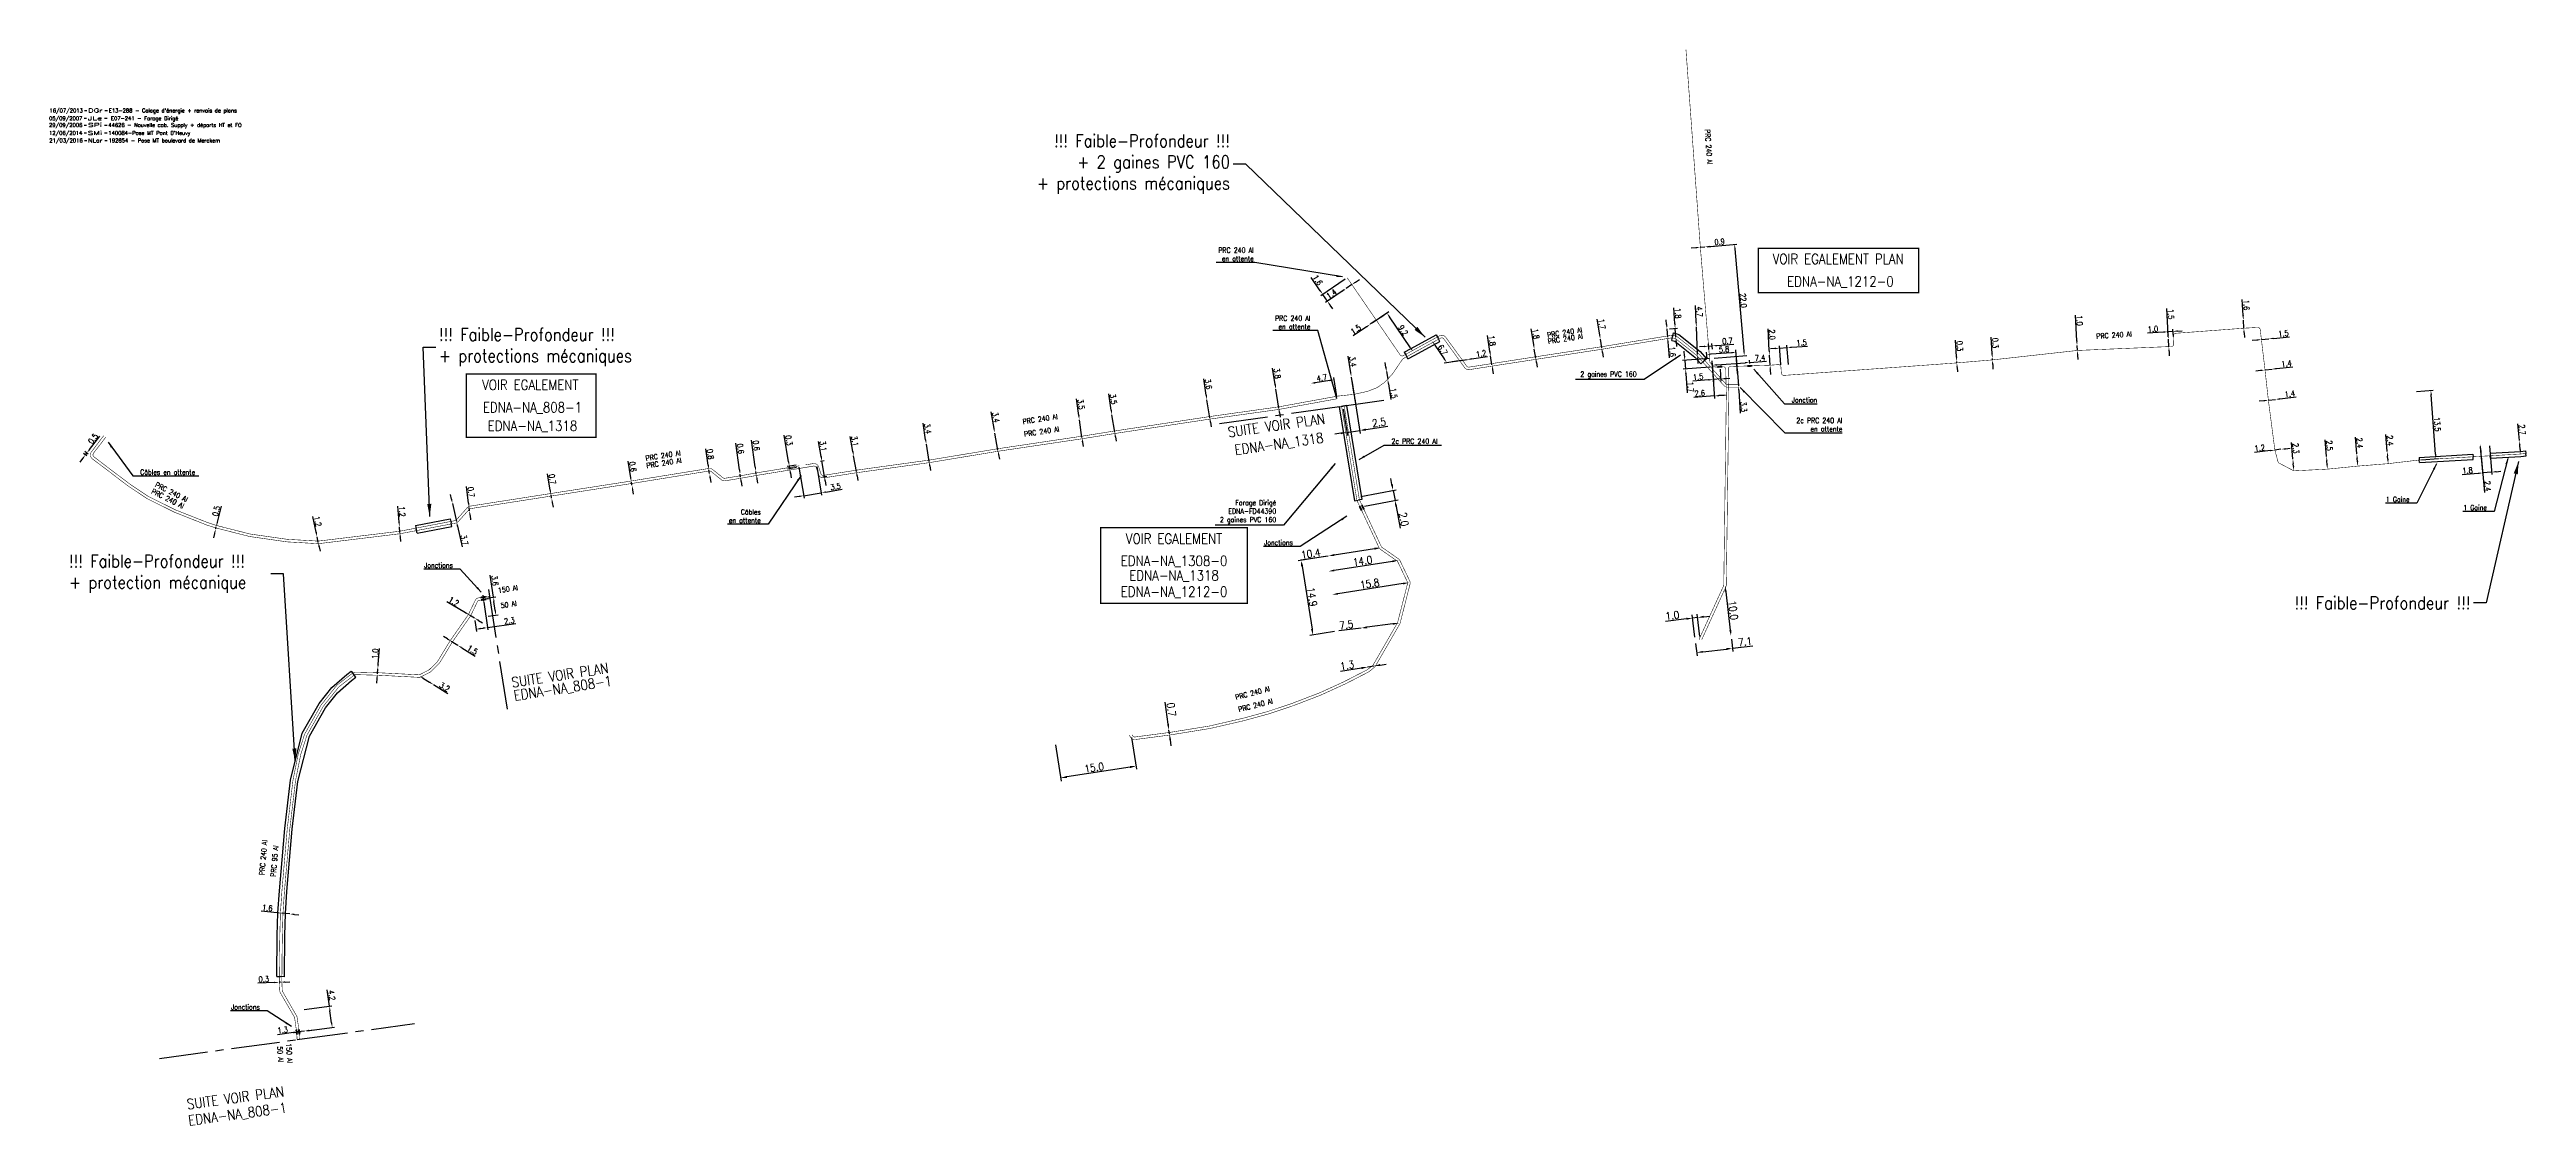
# Model space of a CAD drawing. Header units: millimetres. Extents: x 184513 to 185000, y 128010 to 129000.
# Drawn here: x 184512.7 to 185000.1, y 128788.2 to 129000.1 of the extents above; entities that cross this region are included whole.
import ezdxf
from ezdxf.enums import TextEntityAlignment as Align

# ---------------------------------------------------------------- set-up
doc = ezdxf.new("R2010")
doc.units = ezdxf.units.MM
doc.header["$PDMODE"] = 34
doc.linetypes.add('CENTER2', pattern=[28.575, 19.05, -3.175, 3.175, -3.175])
doc.layers.get('0').update_dxf_attribs({"linetype": 'CONTINUOUS'})
doc.layers.get('DEFPOINTS').update_dxf_attribs({"linetype": 'CONTINUOUS'})
for name, color, linetype in [('M_120', 5, 'M_ST_13'), ('M_300', 7, 'CONTINUOUS'), ('M_400', 7, 'CONTINUOUS'), ('M_420', 7, 'CONTINUOUS'), ('M_900', 7, 'CONTINUOUS'), ('M_930', 7, 'CONTINUOUS')]:
    doc.layers.add(name, color=color, linetype=linetype)
doc.layers.add('M_910', color=7, linetype='CONTINUOUS', plot=False)
doc.styles.get("Standard").update_dxf_attribs({"font": 'romans.shx', "width": 0.85})
doc.linetypes.add('M_ST_13', pattern='A,5,-0.3,["oo",Standard,S=1.5,R=0,X=0,Y=-0.5],-3', length=8.3)
doc.dimstyles.get("Standard").update_dxf_attribs({"dimtxt": 1.5, "dimasz": 1.2, "dimexe": 0.625, "dimexo": 0.625, "dimgap": 0.25, "dimtad": 1, "dimdec": 1, "dimzin": 0, "dimdsep": 46, "dimtxsty": 'Standard', "dimcen": -0.5, "dimadec": 0, "dimazin": 0, "dimtfac": 1, "dimtdec": 1, "dimtmove": 0, "dimatfit": 3, "dimfxl": 0, "dimtolj": 1, "dimtzin": 0, "dimarcsym": 0})

# ---------------------------------------------------------------- blocks, each defined once
blk = doc.blocks.new('*D0')
at = {"layer": 'DEFPOINTS', "color": 0, "linetype": 'Continuous', "transparency": 16777216}
for p in [(184888.02, 128938.64), (184888.02, 128938.64), (184888.04, 128938.34)]:
    blk.add_point(p, dxfattribs=at)
at = {"layer": 'M_120', "color": 0, "linetype": 'Continuous', "lineweight": -2, "transparency": 16777216}
for p, q in [((184887.97, 128939.54), (184887.8, 128942.82)), ((184888.04, 128938.34), (184888.02, 128938.64)), ((184888.09, 128937.45), (184888.14, 128936.55))]:
    blk.add_line(p, q, dxfattribs=at)
at = {"layer": 'M_120', "color": 0, "linetype": 'Continuous', "transparency": 16777216}
for points in [[(184888.12, 128939.55), (184887.82, 128939.53), (184888.02, 128938.64)], [(184888.24, 128937.45), (184887.94, 128937.44), (184888.04, 128938.34)]]:
    blk.add_solid(points, dxfattribs=at)
at = {"layer": 'M_120', "color": 0, "linetype": 'Continuous', "transparency": 16777216, "insert": (184888.61, 128941.67), "char_height": 1.125, "attachment_point": 5, "rotation": 273.1341}
blk.add_mtext('\\A1;0.3', dxfattribs=at)
blk = doc.blocks.new('*D1')
at = {"layer": 'DEFPOINTS', "color": 0, "linetype": 'Continuous', "transparency": 16777216}
for p in [(184895.02, 128939.23), (184895.02, 128939.23), (184895.04, 128938.93)]:
    blk.add_point(p, dxfattribs=at)
at = {"layer": 'M_120', "color": 0, "linetype": 'Continuous', "lineweight": -2, "transparency": 16777216}
for p, q in [((184894.97, 128940.13), (184894.79, 128943.4)), ((184895.04, 128938.93), (184895.02, 128939.23)), ((184895.09, 128938.03), (184895.14, 128937.13))]:
    blk.add_line(p, q, dxfattribs=at)
at = {"layer": 'M_120', "color": 0, "linetype": 'Continuous', "transparency": 16777216}
for points in [[(184895.12, 128940.14), (184894.82, 128940.12), (184895.02, 128939.23)], [(184895.24, 128938.04), (184894.94, 128938.02), (184895.04, 128938.93)]]:
    blk.add_solid(points, dxfattribs=at)
at = {"layer": 'M_120', "color": 0, "linetype": 'Continuous', "transparency": 16777216, "insert": (184895.61, 128942.26), "char_height": 1.125, "attachment_point": 5, "rotation": 273.1341}
blk.add_mtext('\\A1;0.3', dxfattribs=at)
blk = doc.blocks.new('*D2')
at = {"layer": 'DEFPOINTS', "color": 0, "linetype": 'Continuous', "transparency": 16777216}
for p in [(184911.69, 128941.78), (184911.69, 128941.78), (184911.75, 128940.79)]:
    blk.add_point(p, dxfattribs=at)
at = {"layer": 'M_120', "color": 0, "linetype": 'Continuous', "lineweight": -2, "transparency": 16777216}
for p, q in [((184911.65, 128942.68), (184911.37, 128947.76)), ((184911.75, 128940.79), (184911.69, 128941.78)), ((184911.8, 128939.89), (184911.85, 128938.99))]:
    blk.add_line(p, q, dxfattribs=at)
at = {"layer": 'M_120', "color": 0, "linetype": 'Continuous', "transparency": 16777216}
for points in [[(184911.8, 128942.69), (184911.5, 128942.68), (184911.69, 128941.78)], [(184911.95, 128939.9), (184911.65, 128939.88), (184911.75, 128940.79)]]:
    blk.add_solid(points, dxfattribs=at)
at = {"layer": 'M_120', "color": 0, "linetype": 'Continuous', "transparency": 16777216, "insert": (184912.18, 128946.68), "char_height": 1.125, "attachment_point": 5, "rotation": 273.1341}
blk.add_mtext('\\A1;1.0', dxfattribs=at)
blk = doc.blocks.new('*D3')
at = {"layer": 'DEFPOINTS', "color": 0, "linetype": 'Continuous', "transparency": 16777216}
for p in [(184944.42, 128946.77), (184944.42, 128946.77), (184944.51, 128945.17)]:
    blk.add_point(p, dxfattribs=at)
at = {"layer": 'M_120', "color": 0, "linetype": 'Continuous', "lineweight": -2, "transparency": 16777216}
for p, q in [((184944.37, 128947.67), (184944.2, 128950.81)), ((184944.04, 128945.15), (184944.04, 128945.15)), ((184944.51, 128945.17), (184944.42, 128946.77)), ((184944.56, 128944.27), (184944.61, 128943.37))]:
    blk.add_line(p, q, dxfattribs=at)
at = {"layer": 'M_120', "color": 0, "linetype": 'Continuous', "transparency": 16777216}
for points in [[(184944.52, 128947.68), (184944.22, 128947.66), (184944.42, 128946.77)], [(184944.71, 128944.28), (184944.41, 128944.27), (184944.51, 128945.17)]]:
    blk.add_solid(points, dxfattribs=at)
at = {"layer": 'M_120', "color": 0, "linetype": 'Continuous', "transparency": 16777216, "insert": (184945.01, 128949.73), "char_height": 1.125, "attachment_point": 5, "rotation": 273.1341}
blk.add_mtext('\\A1;1.6', dxfattribs=at)
blk = doc.blocks.new('*D4')
at = {"layer": 'DEFPOINTS', "color": 0, "linetype": 'Continuous', "transparency": 16777216}
for p in [(184998.74, 128923.04), (184998.74, 128923.04), (184998.98, 128920.4)]:
    blk.add_point(p, dxfattribs=at)
at = {"layer": 'M_120', "color": 0, "linetype": 'Continuous', "lineweight": -2, "transparency": 16777216}
for p, q in [((184998.74, 128923.04), (184998.44, 128926.31)), ((184998.9, 128921.3), (184998.82, 128922.15))]:
    blk.add_line(p, q, dxfattribs=at)
at = {"layer": 'M_120', "color": 0, "linetype": 'Continuous', "transparency": 16777216}
for points in [[(184998.97, 128922.16), (184998.67, 128922.13), (184998.74, 128923.04)], [(184999.05, 128921.31), (184998.75, 128921.29), (184998.98, 128920.4)]]:
    blk.add_solid(points, dxfattribs=at)
at = {"layer": 'M_120', "color": 0, "linetype": 'Continuous', "transparency": 16777216, "insert": (184999.3, 128925.19), "char_height": 1.125, "attachment_point": 5, "rotation": 275.212}
blk.add_mtext('\\A1;2.7', dxfattribs=at)
blk = doc.blocks.new('GIS_MODF')
at = {"color": 0, "linetype": 'Continuous', "flags": 128}
for points in [[(-2.26, -0.01), (-1.76, -0.01)], [(1.76, -0.01), (2.26, -0.01)]]:
    blk.add_lwpolyline(points, dxfattribs=at)
at = {"color": 0, "linetype": 'Continuous'}
blk.add_attdef('DATE', text='', height=0.75, dxfattribs=at).set_placement((-2.58, -0.39), align=Align.RIGHT)
at = {"color": 0, "linetype": 'Continuous', "width": 3.590909}
blk.add_attdef('USER', text='', height=0.75, dxfattribs=at).set_placement((-1.52, -0.39), (1.31, -0.39), align=Align.FIT)
at = {"color": 0, "linetype": 'Continuous'}
blk.add_attdef('DESC', (2.53, -0.39), '', height=0.75, dxfattribs=at)
blk = doc.blocks.new('*D6')
at = {"layer": 'DEFPOINTS', "color": 0, "linetype": 'Continuous', "transparency": 16777216}
for p in [(184710.59, 128863.73), (184725.55, 128865.17), (184711.69, 128856.63)]:
    blk.add_point(p, dxfattribs=at)
at = {"layer": 'M_120', "color": 0, "linetype": 'Continuous', "lineweight": -2, "transparency": 16777216}
for p, q in [((184710.69, 128863.11), (184711.79, 128856.01)), ((184725.64, 128864.56), (184726.61, 128858.31)), ((184725.33, 128858.75), (184712.88, 128856.81))]:
    blk.add_line(p, q, dxfattribs=at)
at = {"layer": 'M_120', "color": 0, "linetype": 'Continuous', "transparency": 16777216}
for points in [[(184712.85, 128857.01), (184712.91, 128856.61), (184711.69, 128856.63)], [(184725.3, 128858.94), (184725.36, 128858.55), (184726.52, 128858.93)]]:
    blk.add_solid(points, dxfattribs=at)
at = {"layer": 'M_120', "color": 0, "linetype": 'Continuous', "transparency": 16777216, "insert": (184718.27, 128858.66), "char_height": 1.5, "attachment_point": 5, "rotation": 8.8323}
blk.add_mtext('\\A1;15.0', dxfattribs=at)
blk = doc.blocks.new('*D7')
at = {"layer": 'DEFPOINTS', "color": 0, "linetype": 'Continuous', "transparency": 16777216}
for p in [(184732.99, 128866), (184732.99, 128866), (184733.08, 128865.31)]:
    blk.add_point(p, dxfattribs=at)
at = {"layer": 'M_120', "color": 0, "linetype": 'Continuous', "lineweight": -2, "transparency": 16777216}
for p, q in [((184732.83, 128867.19), (184732.26, 128871.53)), ((184733.08, 128865.31), (184732.99, 128866)), ((184733.23, 128864.12), (184733.39, 128862.93))]:
    blk.add_line(p, q, dxfattribs=at)
at = {"layer": 'M_120', "color": 0, "linetype": 'Continuous', "transparency": 16777216}
for points in [[(184733.03, 128867.22), (184732.63, 128867.17), (184732.99, 128866)], [(184733.43, 128864.14), (184733.03, 128864.09), (184733.08, 128865.31)]]:
    blk.add_solid(points, dxfattribs=at)
at = {"layer": 'M_120', "color": 0, "linetype": 'Continuous', "transparency": 16777216, "insert": (184733.46, 128870.08), "char_height": 1.5, "attachment_point": 5, "rotation": 277.4412}
blk.add_mtext('\\A1;0.7', dxfattribs=at)
blk = doc.blocks.new('*D8')
at = {"layer": 'DEFPOINTS', "color": 0, "linetype": 'Continuous', "transparency": 16777216}
for p in [(184772.06, 128878.44), (184772.06, 128878.44), (184773.34, 128878.65)]:
    blk.add_point(p, dxfattribs=at)
at = {"layer": 'M_120', "color": 0, "linetype": 'Continuous', "lineweight": -2, "transparency": 16777216}
for p, q in [((184770.87, 128878.24), (184766.74, 128877.56)), ((184773.34, 128878.65), (184772.06, 128878.44)), ((184774.52, 128878.85), (184775.71, 128879.04))]:
    blk.add_line(p, q, dxfattribs=at)
at = {"layer": 'M_120', "color": 0, "linetype": 'Continuous', "transparency": 16777216}
for points in [[(184770.84, 128878.44), (184770.91, 128878.04), (184772.06, 128878.44)], [(184774.49, 128879.04), (184774.56, 128878.65), (184773.34, 128878.65)]]:
    blk.add_solid(points, dxfattribs=at)
at = {"layer": 'M_120', "color": 0, "linetype": 'Continuous', "transparency": 16777216, "insert": (184768.05, 128878.79), "char_height": 1.5, "attachment_point": 5, "rotation": 9.3958}
blk.add_mtext('\\A1;1.3', dxfattribs=at)
blk = doc.blocks.new('*D9')
at = {"layer": 'DEFPOINTS', "color": 0, "linetype": 'Continuous', "transparency": 16777216}
for p in [(184770.79, 128886.12), (184770.79, 128886.12), (184778.22, 128887.1)]:
    blk.add_point(p, dxfattribs=at)
at = {"layer": 'M_120', "color": 0, "linetype": 'Continuous', "lineweight": -2, "transparency": 16777216}
for p, q in [((184770.79, 128886.12), (184766.45, 128885.55)), ((184777.03, 128886.95), (184771.98, 128886.28))]:
    blk.add_line(p, q, dxfattribs=at)
at = {"layer": 'M_120', "color": 0, "linetype": 'Continuous', "transparency": 16777216}
for points in [[(184771.95, 128886.48), (184772, 128886.08), (184770.79, 128886.12)], [(184777.01, 128887.15), (184777.06, 128886.75), (184778.22, 128887.1)]]:
    blk.add_solid(points, dxfattribs=at)
at = {"layer": 'M_120', "color": 0, "linetype": 'Continuous', "transparency": 16777216, "insert": (184767.89, 128886.75), "char_height": 1.5, "attachment_point": 5, "rotation": 7.5068}
blk.add_mtext('\\A1;7.5', dxfattribs=at)
blk = doc.blocks.new('*D10')
at = {"layer": 'DEFPOINTS', "color": 0, "linetype": 'Continuous', "transparency": 16777216}
for p in [(184764.34, 128900.31), (184761.32, 128884.76), (184766.17, 128885.52)]:
    blk.add_point(p, dxfattribs=at)
at = {"layer": 'M_120', "color": 0, "linetype": 'Continuous', "lineweight": -2, "transparency": 16777216}
for p, q in [((184763.73, 128900.22), (184758.4, 128899.38)), ((184759.2, 128898.29), (184761.14, 128885.94)), ((184765.55, 128885.42), (184760.7, 128884.66))]:
    blk.add_line(p, q, dxfattribs=at)
at = {"layer": 'M_120', "color": 0, "linetype": 'Continuous', "transparency": 16777216}
for points in [[(184759.4, 128898.32), (184759, 128898.26), (184759.01, 128899.48)], [(184761.33, 128885.97), (184760.94, 128885.91), (184761.32, 128884.76)]]:
    blk.add_solid(points, dxfattribs=at)
at = {"layer": 'M_120', "color": 0, "linetype": 'Continuous', "transparency": 16777216, "insert": (184761.16, 128892.27), "char_height": 1.5, "attachment_point": 5, "rotation": 278.9105}
blk.add_mtext('\\A1;14.9', dxfattribs=at)
blk = doc.blocks.new('*D11')
at = {"layer": 'DEFPOINTS', "color": 0, "linetype": 'Continuous', "transparency": 16777216}
for p in [(184764.34, 128900.31), (184764.34, 128900.31), (184774.62, 128901.92)]:
    blk.add_point(p, dxfattribs=at)
at = {"layer": 'M_120', "color": 0, "linetype": 'Continuous', "lineweight": -2, "transparency": 16777216}
for p, q in [((184764.34, 128900.31), (184758.95, 128899.47)), ((184773.43, 128901.74), (184765.53, 128900.5))]:
    blk.add_line(p, q, dxfattribs=at)
at = {"layer": 'M_120', "color": 0, "linetype": 'Continuous', "transparency": 16777216}
for points in [[(184765.5, 128900.7), (184765.56, 128900.3), (184764.34, 128900.31)], [(184773.4, 128901.94), (184773.46, 128901.54), (184774.62, 128901.92)]]:
    blk.add_solid(points, dxfattribs=at)
at = {"layer": 'M_120', "color": 0, "linetype": 'Continuous', "transparency": 16777216, "insert": (184760.9, 128900.78), "char_height": 1.5, "attachment_point": 5, "rotation": 8.9105}
blk.add_mtext('\\A1;10.4', dxfattribs=at)
blk = doc.blocks.new('*D12')
at = {"layer": 'DEFPOINTS', "color": 0, "linetype": 'Continuous', "transparency": 16777216}
for p in [(184768.9, 128935.5), (184767.21, 128929.85), (184770.53, 128925.04)]:
    blk.add_point(p, dxfattribs=at)
at = {"layer": 'M_120', "color": 0, "linetype": 'Continuous', "lineweight": -2, "transparency": 16777216}
for p, q in [((184768.99, 128934.89), (184770.63, 128924.42)), ((184767.3, 128929.24), (184768.12, 128924.05)), ((184768.02, 128924.66), (184770.53, 128925.04)), ((184771.72, 128925.21), (184776.04, 128925.86)), ((184766.83, 128924.49), (184765.65, 128924.31))]:
    blk.add_line(p, q, dxfattribs=at)
at = {"layer": 'M_120', "color": 0, "linetype": 'Continuous', "transparency": 16777216}
for points in [[(184766.8, 128924.68), (184766.86, 128924.29), (184768.02, 128924.66)], [(184771.69, 128925.41), (184771.75, 128925.01), (184770.53, 128925.04)]]:
    blk.add_solid(points, dxfattribs=at)
at = {"layer": 'M_120', "color": 0, "linetype": 'Continuous', "transparency": 16777216, "insert": (184774.33, 128926.61), "char_height": 1.5, "attachment_point": 5, "rotation": 8.4549}
blk.add_mtext('\\A1;2.5', dxfattribs=at)
blk = doc.blocks.new('*D13')
at = {"layer": 'DEFPOINTS', "color": 0, "linetype": 'Continuous', "transparency": 16777216}
for p in [(184770.13, 128911.88), (184770.85, 128909.99), (184777.1, 128913.22)]:
    blk.add_point(p, dxfattribs=at)
at = {"layer": 'M_120', "color": 0, "linetype": 'Continuous', "lineweight": -2, "transparency": 16777216}
for p, q in [((184776.87, 128914.4), (184776.65, 128915.58)), ((184770.75, 128912), (184777.71, 128913.34)), ((184771.46, 128910.1), (184778.09, 128911.37)), ((184777.1, 128913.22), (184777.48, 128911.25)), ((184777.7, 128910.08), (184778.52, 128905.78))]:
    blk.add_line(p, q, dxfattribs=at)
at = {"layer": 'M_120', "color": 0, "linetype": 'Continuous', "transparency": 16777216}
for points in [[(184777.07, 128914.44), (184776.68, 128914.36), (184777.1, 128913.22)], [(184777.9, 128910.11), (184777.51, 128910.04), (184777.48, 128911.25)]]:
    blk.add_solid(points, dxfattribs=at)
at = {"layer": 'M_120', "color": 0, "linetype": 'Continuous', "transparency": 16777216, "insert": (184779.21, 128907.53), "char_height": 1.5, "attachment_point": 5, "rotation": 280.8447}
blk.add_mtext('\\A1;2.0', dxfattribs=at)
blk = doc.blocks.new('*D14')
at = {"layer": 'DEFPOINTS', "color": 0, "linetype": 'Continuous', "transparency": 16777216}
for p in [(184765.05, 128892.68), (184765.05, 128892.68), (184780.25, 128895.07)]:
    blk.add_point(p, dxfattribs=at)
at = {"layer": 'M_120', "color": 0, "linetype": 'Continuous', "lineweight": -2, "transparency": 16777216}
blk.add_line((184779.06, 128894.88), (184766.23, 128892.87), dxfattribs=at)
at = {"layer": 'M_120', "color": 0, "linetype": 'Continuous', "transparency": 16777216}
for points in [[(184766.2, 128893.06), (184766.27, 128892.67), (184765.05, 128892.68)], [(184779.03, 128895.08), (184779.09, 128894.69), (184780.25, 128895.07)]]:
    blk.add_solid(points, dxfattribs=at)
at = {"layer": 'M_120', "color": 0, "linetype": 'Continuous', "transparency": 16777216, "insert": (184772.49, 128894.86), "char_height": 1.5, "attachment_point": 5, "rotation": 8.9429}
blk.add_mtext('\\A1;15.8', dxfattribs=at)
blk = doc.blocks.new('*D15')
at = {"layer": 'DEFPOINTS', "color": 0, "linetype": 'Continuous', "transparency": 16777216}
for p in [(184764.33, 128897.28), (184764.33, 128897.28), (184778.16, 128899.45)]:
    blk.add_point(p, dxfattribs=at)
at = {"layer": 'M_120', "color": 0, "linetype": 'Continuous', "lineweight": -2, "transparency": 16777216}
blk.add_line((184776.97, 128899.26), (184765.51, 128897.47), dxfattribs=at)
at = {"layer": 'M_120', "color": 0, "linetype": 'Continuous', "transparency": 16777216}
for points in [[(184765.48, 128897.67), (184765.54, 128897.27), (184764.33, 128897.28)], [(184776.94, 128899.46), (184777, 128899.07), (184778.16, 128899.45)]]:
    blk.add_solid(points, dxfattribs=at)
at = {"layer": 'M_120', "color": 0, "linetype": 'Continuous', "transparency": 16777216, "insert": (184771.09, 128899.35), "char_height": 1.5, "attachment_point": 5, "rotation": 8.9105}
blk.add_mtext('\\A1;14.0', dxfattribs=at)
blk = doc.blocks.new('*D16')
at = {"layer": 'DEFPOINTS', "color": 0, "linetype": 'Continuous', "transparency": 16777216}
for p in [(184836.03, 128888.09), (184836.55, 128883.71), (184837.55, 128883.83)]:
    blk.add_point(p, dxfattribs=at)
at = {"layer": 'M_120', "color": 0, "linetype": 'Continuous', "lineweight": -2, "transparency": 16777216}
for p, q in [((184834.84, 128887.95), (184830.68, 128887.45)), ((184836.48, 128884.33), (184835.96, 128888.71)), ((184837.03, 128888.21), (184836.03, 128888.09)), ((184837.47, 128884.45), (184836.95, 128888.83)), ((184838.22, 128888.35), (184839.41, 128888.49))]:
    blk.add_line(p, q, dxfattribs=at)
at = {"layer": 'M_120', "color": 0, "linetype": 'Continuous', "transparency": 16777216}
for points in [[(184834.82, 128888.15), (184834.86, 128887.75), (184836.03, 128888.09)], [(184838.19, 128888.55), (184838.24, 128888.15), (184837.03, 128888.21)]]:
    blk.add_solid(points, dxfattribs=at)
at = {"layer": 'M_120', "color": 0, "linetype": 'Continuous', "transparency": 16777216, "insert": (184832.05, 128888.62), "char_height": 1.5, "attachment_point": 5, "rotation": 6.7905}
blk.add_mtext('\\A1;1.0', dxfattribs=at)
blk = doc.blocks.new('*D17')
at = {"layer": 'DEFPOINTS', "color": 0, "linetype": 'Continuous', "transparency": 16777216}
for p in [(184836.55, 128883.71), (184836.84, 128881.3), (184843.6, 128884.55)]:
    blk.add_point(p, dxfattribs=at)
at = {"layer": 'M_120', "color": 0, "linetype": 'Continuous', "lineweight": -2, "transparency": 16777216}
for p, q in [((184836.63, 128883.09), (184836.91, 128880.68)), ((184838.03, 128881.45), (184842.7, 128882)), ((184843.68, 128883.93), (184843.96, 128881.52)), ((184843.89, 128882.14), (184847.87, 128882.62))]:
    blk.add_line(p, q, dxfattribs=at)
at = {"layer": 'M_120', "color": 0, "linetype": 'Continuous', "transparency": 16777216}
for points in [[(184838.01, 128881.64), (184838.06, 128881.25), (184836.84, 128881.3)], [(184842.68, 128882.2), (184842.72, 128881.8), (184843.89, 128882.14)]]:
    blk.add_solid(points, dxfattribs=at)
at = {"layer": 'M_120', "color": 0, "linetype": 'Continuous', "transparency": 16777216, "insert": (184846.36, 128883.44), "char_height": 1.5, "attachment_point": 5, "rotation": 6.7901}
blk.add_mtext('\\A1;7.1', dxfattribs=at)
blk = doc.blocks.new('*D18')
at = {"layer": 'DEFPOINTS', "color": 0, "linetype": 'Continuous', "transparency": 16777216}
for p in [(184842.42, 128894.48), (184843.6, 128884.55), (184843.6, 128884.55)]:
    blk.add_point(p, dxfattribs=at)
at = {"layer": 'M_120', "color": 0, "linetype": 'Continuous', "lineweight": -2, "transparency": 16777216}
blk.add_line((184842.56, 128893.29), (184843.46, 128885.74), dxfattribs=at)
at = {"layer": 'M_120', "color": 0, "linetype": 'Continuous', "transparency": 16777216}
for points in [[(184842.76, 128893.31), (184842.37, 128893.26), (184842.42, 128894.48)], [(184843.66, 128885.76), (184843.26, 128885.72), (184843.6, 128884.55)]]:
    blk.add_solid(points, dxfattribs=at)
at = {"layer": 'M_120', "color": 0, "linetype": 'Continuous', "transparency": 16777216, "insert": (184844.01, 128889.63), "char_height": 1.5, "attachment_point": 5, "rotation": 276.7901}
blk.add_mtext('\\A1;10.0', dxfattribs=at)
blk = doc.blocks.new('*D19')
at = {"layer": 'DEFPOINTS', "color": 0, "transparency": 16777216}
for p in [(184851.17, 128939.87), (184851.17, 128939.87), (184851.28, 128937.88)]:
    blk.add_point(p, dxfattribs=at)
at = {"layer": 'M_120', "color": 0, "lineweight": -2, "transparency": 16777216}
for p, q in [((184851.12, 128940.77), (184850.89, 128945.04)), ((184851.28, 128937.88), (184851.17, 128939.87)), ((184851.33, 128936.98), (184851.38, 128936.08))]:
    blk.add_line(p, q, dxfattribs=at)
at = {"layer": 'M_120', "color": 0, "transparency": 16777216}
for points in [[(184851.27, 128940.78), (184850.97, 128940.77), (184851.17, 128939.87)], [(184851.48, 128936.99), (184851.18, 128936.97), (184851.28, 128937.88)]]:
    blk.add_solid(points, dxfattribs=at)
at = {"layer": 'M_120', "color": 0, "transparency": 16777216, "insert": (184851.7, 128943.9), "char_height": 1.125, "attachment_point": 5, "rotation": 273.1341}
blk.add_mtext('\\A1;2.0', dxfattribs=at)
blk = doc.blocks.new('*D20')
at = {"layer": 'DEFPOINTS', "color": 0, "linetype": 'Continuous', "transparency": 16777216}
for p in [(184839.27, 128940.51), (184839.88, 128941.69), (184839.97, 128940.56)]:
    blk.add_point(p, dxfattribs=at)
at = {"layer": 'M_120', "color": 0, "linetype": 'Continuous', "lineweight": -2, "transparency": 16777216}
for p, q in [((184838.29, 128941.57), (184837.39, 128941.51)), ((184839.23, 128940.98), (184839.15, 128942.11)), ((184839.19, 128941.64), (184839.88, 128941.69)), ((184839.93, 128941.03), (184839.85, 128942.16)), ((184840.78, 128941.75), (184844.13, 128942))]:
    blk.add_line(p, q, dxfattribs=at)
at = {"layer": 'M_120', "color": 0, "linetype": 'Continuous', "transparency": 16777216}
for points in [[(184838.28, 128941.72), (184838.3, 128941.42), (184839.19, 128941.64)], [(184840.77, 128941.9), (184840.79, 128941.61), (184839.88, 128941.69)]]:
    blk.add_solid(points, dxfattribs=at)
at = {"layer": 'M_120', "color": 0, "linetype": 'Continuous', "transparency": 16777216, "insert": (184842.89, 128942.66), "char_height": 1.125, "attachment_point": 5, "rotation": 4.1729}
blk.add_mtext('\\A1;0.7', dxfattribs=at)
blk = doc.blocks.new('*D21')
at = {"layer": 'DEFPOINTS', "color": 0, "linetype": 'Continuous', "transparency": 16777216}
for p in [(184838.46, 128961.18), (184839.78, 128939.21), (184846.22, 128939.78)]:
    blk.add_point(p, dxfattribs=at)
at = {"layer": 'M_120', "color": 0, "linetype": 'Continuous', "lineweight": -2, "transparency": 16777216}
for p, q in [((184838.93, 128961.22), (184844.75, 128961.74)), ((184844.36, 128960.8), (184846.14, 128940.68)), ((184840.25, 128939.25), (184846.68, 128939.82))]:
    blk.add_line(p, q, dxfattribs=at)
at = {"layer": 'M_120', "color": 0, "linetype": 'Continuous', "transparency": 16777216}
for points in [[(184844.51, 128960.81), (184844.22, 128960.78), (184844.29, 128961.69)], [(184846.29, 128940.69), (184845.99, 128940.66), (184846.22, 128939.78)]]:
    blk.add_solid(points, dxfattribs=at)
at = {"layer": 'M_120', "color": 0, "linetype": 'Continuous', "transparency": 16777216, "insert": (184846.01, 128950.63), "char_height": 1.125, "attachment_point": 5, "rotation": 275.0342}
blk.add_mtext('\\A1;22.0', dxfattribs=at)
blk = doc.blocks.new('*D22')
at = {"layer": 'DEFPOINTS', "color": 0, "linetype": 'Continuous', "transparency": 16777216}
for p in [(184837.56, 128961.1), (184838.46, 128961.18), (184838.46, 128961.18)]:
    blk.add_point(p, dxfattribs=at)
at = {"layer": 'M_120', "color": 0, "linetype": 'Continuous', "lineweight": -2, "transparency": 16777216}
for p, q in [((184836.67, 128961.02), (184835.77, 128960.94)), ((184837.56, 128961.1), (184838.46, 128961.18)), ((184839.36, 128961.26), (184842.58, 128961.54))]:
    blk.add_line(p, q, dxfattribs=at)
at = {"layer": 'M_120', "color": 0, "linetype": 'Continuous', "transparency": 16777216}
for points in [[(184836.65, 128961.17), (184836.68, 128960.87), (184837.56, 128961.1)], [(184839.34, 128961.41), (184839.37, 128961.11), (184838.46, 128961.18)]]:
    blk.add_solid(points, dxfattribs=at)
at = {"layer": 'M_120', "color": 0, "linetype": 'Continuous', "transparency": 16777216, "insert": (184841.35, 128962.19), "char_height": 1.125, "attachment_point": 5, "rotation": 5.0342}
blk.add_mtext('\\A1;0.9', dxfattribs=at)
blk = doc.blocks.new('*D23')
at = {"layer": 'DEFPOINTS', "color": 0, "linetype": 'Continuous', "transparency": 16777216}
for p in [(184839.78, 128939.21), (184840.09, 128935.07), (184841.41, 128937.57)]:
    blk.add_point(p, dxfattribs=at)
at = {"layer": 'M_120', "color": 0, "linetype": 'Continuous', "lineweight": -2, "transparency": 16777216}
for p, q in [((184839.19, 128935), (184836.06, 128934.77)), ((184839.81, 128938.74), (184840.12, 128934.6)), ((184841.58, 128935.18), (184840.09, 128935.07)), ((184841.44, 128937.1), (184841.62, 128934.71)), ((184842.48, 128935.25), (184843.38, 128935.31))]:
    blk.add_line(p, q, dxfattribs=at)
at = {"layer": 'M_120', "color": 0, "linetype": 'Continuous', "transparency": 16777216}
for points in [[(184839.18, 128935.15), (184839.2, 128934.85), (184840.09, 128935.07)], [(184842.47, 128935.4), (184842.49, 128935.1), (184841.58, 128935.18)]]:
    blk.add_solid(points, dxfattribs=at)
at = {"layer": 'M_120', "color": 0, "linetype": 'Continuous', "transparency": 16777216, "insert": (184837.12, 128935.6), "char_height": 1.125, "attachment_point": 5, "rotation": 4.2357}
blk.add_mtext('\\A1;1.5', dxfattribs=at)
blk = doc.blocks.new('*D24')
at = {"layer": 'DEFPOINTS', "color": 0, "linetype": 'Continuous', "transparency": 16777216}
for p in [(184839.78, 128939.21), (184840.33, 128931.83), (184842.92, 128932.02)]:
    blk.add_point(p, dxfattribs=at)
at = {"layer": 'M_120', "color": 0, "linetype": 'Continuous', "lineweight": -2, "transparency": 16777216}
for p, q in [((184839.81, 128938.74), (184840.36, 128931.36)), ((184840.33, 128931.83), (184836.31, 128931.53)), ((184842.02, 128931.95), (184841.22, 128931.89))]:
    blk.add_line(p, q, dxfattribs=at)
at = {"layer": 'M_120', "color": 0, "linetype": 'Continuous', "transparency": 16777216}
for points in [[(184841.21, 128932.04), (184841.24, 128931.74), (184840.33, 128931.83)], [(184842.01, 128932.1), (184842.03, 128931.8), (184842.92, 128932.02)]]:
    blk.add_solid(points, dxfattribs=at)
at = {"layer": 'M_120', "color": 0, "linetype": 'Continuous', "transparency": 16777216, "insert": (184837.44, 128932.36), "char_height": 1.125, "attachment_point": 5, "rotation": 4.2357}
blk.add_mtext('\\A1;2.6', dxfattribs=at)
blk = doc.blocks.new('*D25')
at = {"layer": 'DEFPOINTS', "color": 0, "linetype": 'Continuous', "transparency": 16777216}
for p in [(184839.78, 128939.21), (184834.52, 128938.82), (184839.91, 128937.52)]:
    blk.add_point(p, dxfattribs=at)
at = {"layer": 'M_120', "color": 0, "linetype": 'Continuous', "lineweight": -2, "transparency": 16777216}
for p, q in [((184834.45, 128939.72), (184834.38, 128940.62)), ((184839.31, 128939.18), (184834.05, 128938.79)), ((184839.44, 128937.48), (184834.17, 128937.09)), ((184834.52, 128938.82), (184834.64, 128937.13)), ((184834.71, 128936.23), (184834.99, 128932.43))]:
    blk.add_line(p, q, dxfattribs=at)
at = {"layer": 'M_120', "color": 0, "linetype": 'Continuous', "transparency": 16777216}
for points in [[(184834.6, 128939.73), (184834.3, 128939.71), (184834.52, 128938.82)], [(184834.86, 128936.24), (184834.56, 128936.22), (184834.64, 128937.13)]]:
    blk.add_solid(points, dxfattribs=at)
at = {"layer": 'M_120', "color": 0, "linetype": 'Continuous', "transparency": 16777216, "insert": (184835.65, 128933.6), "char_height": 1.125, "attachment_point": 5, "rotation": 274.2357}
blk.add_mtext('\\A1;1.7', dxfattribs=at)
blk = doc.blocks.new('*D26')
at = {"layer": 'DEFPOINTS', "color": 0, "linetype": 'Continuous', "transparency": 16777216}
for p in [(184839.78, 128939.21), (184839.88, 128937.89), (184847.31, 128937.75)]:
    blk.add_point(p, dxfattribs=at)
at = {"layer": 'M_120', "color": 0, "linetype": 'Continuous', "lineweight": -2, "transparency": 16777216}
for p, q in [((184839.81, 128938.74), (184839.91, 128937.42)), ((184840.78, 128937.96), (184846.36, 128938.37)), ((184847.27, 128938.22), (184847.22, 128938.9)), ((184847.26, 128938.44), (184850.57, 128938.68))]:
    blk.add_line(p, q, dxfattribs=at)
at = {"layer": 'M_120', "color": 0, "linetype": 'Continuous', "transparency": 16777216}
for points in [[(184840.76, 128938.1), (184840.79, 128937.81), (184839.88, 128937.89)], [(184846.35, 128938.52), (184846.37, 128938.22), (184847.26, 128938.44)]]:
    blk.add_solid(points, dxfattribs=at)
at = {"layer": 'M_120', "color": 0, "linetype": 'Continuous', "transparency": 16777216, "insert": (184849.31, 128939.34), "char_height": 1.125, "attachment_point": 5, "rotation": 4.2357}
blk.add_mtext('\\A1;7.4', dxfattribs=at)
blk = doc.blocks.new('*D27')
at = {"layer": 'DEFPOINTS', "color": 0, "linetype": 'Continuous', "transparency": 16777216}
for p in [(184854.64, 128941.35), (184853.42, 128937.47), (184854.92, 128937.58)]:
    blk.add_point(p, dxfattribs=at)
at = {"layer": 'M_120', "color": 0, "linetype": 'Continuous', "lineweight": -2, "transparency": 16777216}
for p, q in [((184852.24, 128941.18), (184851.35, 128941.11)), ((184853.39, 128937.93), (184853.11, 128941.71)), ((184853.14, 128941.24), (184854.64, 128941.35)), ((184854.88, 128938.04), (184854.6, 128941.82)), ((184855.53, 128941.42), (184858.67, 128941.65))]:
    blk.add_line(p, q, dxfattribs=at)
at = {"layer": 'M_120', "color": 0, "linetype": 'Continuous', "transparency": 16777216}
for points in [[(184852.23, 128941.33), (184852.25, 128941.03), (184853.14, 128941.24)], [(184855.52, 128941.57), (184855.54, 128941.27), (184854.64, 128941.35)]]:
    blk.add_solid(points, dxfattribs=at)
at = {"layer": 'M_120', "color": 0, "linetype": 'Continuous', "transparency": 16777216, "insert": (184857.49, 128942.32), "char_height": 1.125, "attachment_point": 5, "rotation": 4.2357}
blk.add_mtext('\\A1;1.5', dxfattribs=at)
blk = doc.blocks.new('*D28')
at = {"layer": 'DEFPOINTS', "color": 0, "linetype": 'Continuous', "transparency": 16777216}
for p in [(184929.67, 128943), (184929.67, 128943), (184929.75, 128941.5)]:
    blk.add_point(p, dxfattribs=at)
at = {"layer": 'M_120', "color": 0, "linetype": 'Continuous', "lineweight": -2, "transparency": 16777216}
for p, q in [((184929.62, 128943.9), (184929.34, 128949.02)), ((184929.75, 128941.5), (184929.67, 128943)), ((184929.8, 128940.6), (184929.85, 128939.71))]:
    blk.add_line(p, q, dxfattribs=at)
at = {"layer": 'M_120', "color": 0, "linetype": 'Continuous', "transparency": 16777216}
for points in [[(184929.77, 128943.91), (184929.47, 128943.89), (184929.67, 128943)], [(184929.95, 128940.61), (184929.65, 128940.6), (184929.75, 128941.5)]]:
    blk.add_solid(points, dxfattribs=at)
at = {"layer": 'M_120', "color": 0, "linetype": 'Continuous', "transparency": 16777216, "insert": (184930.15, 128947.94), "char_height": 1.125, "attachment_point": 5, "rotation": 273.1341}
blk.add_mtext('\\A1;1.5', dxfattribs=at)
blk = doc.blocks.new('*D29')
at = {"layer": 'DEFPOINTS', "color": 0, "linetype": 'Continuous', "transparency": 16777216}
for p in [(184929.59, 128944.47), (184929.67, 128943), (184930.67, 128943.07)]:
    blk.add_point(p, dxfattribs=at)
at = {"layer": 'M_120', "color": 0, "linetype": 'Continuous', "lineweight": -2, "transparency": 16777216}
for p, q in [((184928.69, 128944.41), (184925.56, 128944.18)), ((184929.65, 128943.47), (184929.57, 128944.94)), ((184930.59, 128944.54), (184929.59, 128944.47)), ((184930.64, 128943.54), (184930.56, 128945.01)), ((184931.49, 128944.61), (184932.38, 128944.67))]:
    blk.add_line(p, q, dxfattribs=at)
at = {"layer": 'M_120', "color": 0, "linetype": 'Continuous', "transparency": 16777216}
for points in [[(184928.68, 128944.56), (184928.71, 128944.26), (184929.59, 128944.47)], [(184931.48, 128944.76), (184931.5, 128944.46), (184930.59, 128944.54)]]:
    blk.add_solid(points, dxfattribs=at)
at = {"layer": 'M_120', "color": 0, "linetype": 'Continuous', "transparency": 16777216, "insert": (184926.63, 128945.01), "char_height": 1.125, "attachment_point": 5, "rotation": 4.0852}
blk.add_mtext('\\A1;1.0', dxfattribs=at)
blk = doc.blocks.new('*D30')
at = {"layer": 'DEFPOINTS', "color": 0, "linetype": 'Continuous', "transparency": 16777216}
for p in [(184947.97, 128942.93), (184949.46, 128943.08), (184949.46, 128943.08)]:
    blk.add_point(p, dxfattribs=at)
at = {"layer": 'M_120', "color": 0, "linetype": 'Continuous', "lineweight": -2, "transparency": 16777216}
for p, q in [((184947.07, 128942.84), (184946.18, 128942.75)), ((184947.97, 128942.93), (184949.46, 128943.08)), ((184950.36, 128943.17), (184953.49, 128943.48))]:
    blk.add_line(p, q, dxfattribs=at)
at = {"layer": 'M_120', "color": 0, "linetype": 'Continuous', "transparency": 16777216}
for points in [[(184947.06, 128942.99), (184947.09, 128942.69), (184947.97, 128942.93)], [(184950.34, 128943.32), (184950.37, 128943.02), (184949.46, 128943.08)]]:
    blk.add_solid(points, dxfattribs=at)
at = {"layer": 'M_120', "color": 0, "linetype": 'Continuous', "transparency": 16777216, "insert": (184952.3, 128944.12), "char_height": 1.125, "attachment_point": 5, "rotation": 5.692}
blk.add_mtext('\\A1;1.5', dxfattribs=at)
blk = doc.blocks.new('*D31')
at = {"layer": 'DEFPOINTS', "color": 0, "linetype": 'Continuous', "transparency": 16777216}
for p in [(184948.68, 128936.95), (184950.07, 128937.11), (184950.07, 128937.11)]:
    blk.add_point(p, dxfattribs=at)
at = {"layer": 'M_120', "color": 0, "linetype": 'Continuous', "lineweight": -2, "transparency": 16777216}
for p, q in [((184947.79, 128936.84), (184946.89, 128936.74)), ((184948.68, 128936.95), (184950.07, 128937.11)), ((184950.97, 128937.22), (184954.13, 128937.59))]:
    blk.add_line(p, q, dxfattribs=at)
at = {"layer": 'M_120', "color": 0, "linetype": 'Continuous', "transparency": 16777216}
for points in [[(184947.77, 128936.99), (184947.81, 128936.7), (184948.68, 128936.95)], [(184950.95, 128937.37), (184950.98, 128937.07), (184950.07, 128937.11)]]:
    blk.add_solid(points, dxfattribs=at)
at = {"layer": 'M_120', "color": 0, "linetype": 'Continuous', "transparency": 16777216, "insert": (184952.91, 128938.2), "char_height": 1.125, "attachment_point": 5, "rotation": 6.7175}
blk.add_mtext('\\A1;1.4', dxfattribs=at)
blk = doc.blocks.new('*D32')
at = {"layer": 'DEFPOINTS', "color": 0, "linetype": 'Continuous', "transparency": 16777216}
for p in [(184949.34, 128930.99), (184950.73, 128931.15), (184950.73, 128931.15)]:
    blk.add_point(p, dxfattribs=at)
at = {"layer": 'M_120', "color": 0, "linetype": 'Continuous', "lineweight": -2, "transparency": 16777216}
for p, q in [((184948.45, 128930.88), (184947.55, 128930.78)), ((184949.34, 128930.99), (184950.73, 128931.15)), ((184951.62, 128931.26), (184954.79, 128931.63))]:
    blk.add_line(p, q, dxfattribs=at)
at = {"layer": 'M_120', "color": 0, "linetype": 'Continuous', "transparency": 16777216}
for points in [[(184948.43, 128931.03), (184948.46, 128930.74), (184949.34, 128930.99)], [(184951.61, 128931.41), (184951.64, 128931.11), (184950.73, 128931.15)]]:
    blk.add_solid(points, dxfattribs=at)
at = {"layer": 'M_120', "color": 0, "linetype": 'Continuous', "transparency": 16777216, "insert": (184953.57, 128932.24), "char_height": 1.125, "attachment_point": 5, "rotation": 6.7175}
blk.add_mtext('\\A1;1.4', dxfattribs=at)
blk = doc.blocks.new('*D33')
at = {"layer": 'DEFPOINTS', "color": 0, "linetype": 'Continuous', "transparency": 16777216}
for p in [(184950.62, 128921.17), (184951.82, 128921.32), (184951.82, 128921.32)]:
    blk.add_point(p, dxfattribs=at)
at = {"layer": 'M_120', "color": 0, "linetype": 'Continuous', "lineweight": -2, "transparency": 16777216}
for p, q in [((184949.73, 128921.07), (184946.61, 128920.7)), ((184951.82, 128921.32), (184950.62, 128921.17)), ((184952.71, 128921.42), (184953.6, 128921.53))]:
    blk.add_line(p, q, dxfattribs=at)
at = {"layer": 'M_120', "color": 0, "linetype": 'Continuous', "transparency": 16777216}
for points in [[(184949.71, 128921.22), (184949.75, 128920.92), (184950.62, 128921.17)], [(184952.69, 128921.57), (184952.73, 128921.27), (184951.82, 128921.32)]]:
    blk.add_solid(points, dxfattribs=at)
at = {"layer": 'M_120', "color": 0, "linetype": 'Continuous', "transparency": 16777216, "insert": (184947.64, 128921.58), "char_height": 1.125, "attachment_point": 5, "rotation": 6.7175}
blk.add_mtext('\\A1;1.2', dxfattribs=at)
blk = doc.blocks.new('*D34')
at = {"layer": 'DEFPOINTS', "color": 0, "linetype": 'Continuous', "transparency": 16777216}
for p in [(184954.17, 128919.38), (184954.17, 128919.38), (184954.36, 128917.09)]:
    blk.add_point(p, dxfattribs=at)
at = {"layer": 'M_120', "color": 0, "linetype": 'Continuous', "lineweight": -2, "transparency": 16777216}
for p, q in [((184954.17, 128919.38), (184953.91, 128922.65)), ((184954.28, 128917.98), (184954.24, 128918.48))]:
    blk.add_line(p, q, dxfattribs=at)
at = {"layer": 'M_120', "color": 0, "linetype": 'Continuous', "transparency": 16777216}
for points in [[(184954.39, 128918.49), (184954.1, 128918.47), (184954.17, 128919.38)], [(184954.43, 128918), (184954.13, 128917.97), (184954.36, 128917.09)]]:
    blk.add_solid(points, dxfattribs=at)
at = {"layer": 'M_120', "color": 0, "linetype": 'Continuous', "transparency": 16777216, "insert": (184954.75, 128921.52), "char_height": 1.125, "attachment_point": 5, "rotation": 274.5664}
blk.add_mtext('\\A1;2.3', dxfattribs=at)
blk = doc.blocks.new('*D35')
at = {"layer": 'DEFPOINTS', "color": 0, "linetype": 'Continuous', "transparency": 16777216}
for p in [(184960.78, 128919.91), (184960.78, 128919.91), (184960.98, 128917.42)]:
    blk.add_point(p, dxfattribs=at)
at = {"layer": 'M_120', "color": 0, "linetype": 'Continuous', "lineweight": -2, "transparency": 16777216}
for p, q in [((184960.78, 128919.91), (184960.52, 128923.18)), ((184960.9, 128918.31), (184960.85, 128919.01))]:
    blk.add_line(p, q, dxfattribs=at)
at = {"layer": 'M_120', "color": 0, "linetype": 'Continuous', "transparency": 16777216}
for points in [[(184961, 128919.02), (184960.7, 128919), (184960.78, 128919.91)], [(184961.05, 128918.32), (184960.75, 128918.3), (184960.98, 128917.42)]]:
    blk.add_solid(points, dxfattribs=at)
at = {"layer": 'M_120', "color": 0, "linetype": 'Continuous', "transparency": 16777216, "insert": (184961.36, 128922.05), "char_height": 1.125, "attachment_point": 5, "rotation": 274.5664}
blk.add_mtext('\\A1;2.5', dxfattribs=at)
blk = doc.blocks.new('*D36')
at = {"layer": 'DEFPOINTS', "color": 0, "linetype": 'Continuous', "transparency": 16777216}
for p in [(184966.74, 128920.41), (184966.74, 128920.41), (184966.94, 128918.02)]:
    blk.add_point(p, dxfattribs=at)
at = {"layer": 'M_120', "color": 0, "linetype": 'Continuous', "lineweight": -2, "transparency": 16777216}
for p, q in [((184966.74, 128920.41), (184966.46, 128923.72)), ((184966.87, 128918.92), (184966.82, 128919.52))]:
    blk.add_line(p, q, dxfattribs=at)
at = {"layer": 'M_120', "color": 0, "linetype": 'Continuous', "transparency": 16777216}
for points in [[(184966.97, 128919.53), (184966.67, 128919.5), (184966.74, 128920.41)], [(184967.02, 128918.93), (184966.72, 128918.91), (184966.94, 128918.02)]]:
    blk.add_solid(points, dxfattribs=at)
at = {"layer": 'M_120', "color": 0, "linetype": 'Continuous', "transparency": 16777216, "insert": (184967.31, 128922.58), "char_height": 1.125, "attachment_point": 5, "rotation": 274.8425}
blk.add_mtext('\\A1;2.4', dxfattribs=at)
blk = doc.blocks.new('*D37')
at = {"layer": 'DEFPOINTS', "color": 0, "linetype": 'Continuous', "transparency": 16777216}
for p in [(184972.73, 128920.9), (184972.73, 128920.9), (184972.92, 128918.5)]:
    blk.add_point(p, dxfattribs=at)
at = {"layer": 'M_120', "color": 0, "linetype": 'Continuous', "lineweight": -2, "transparency": 16777216}
for p, q in [((184972.73, 128920.9), (184972.46, 128924.21)), ((184972.85, 128919.4), (184972.8, 128920))]:
    blk.add_line(p, q, dxfattribs=at)
at = {"layer": 'M_120', "color": 0, "linetype": 'Continuous', "transparency": 16777216}
for points in [[(184972.95, 128920.01), (184972.65, 128919.99), (184972.73, 128920.9)], [(184973, 128919.41), (184972.7, 128919.39), (184972.92, 128918.5)]]:
    blk.add_solid(points, dxfattribs=at)
at = {"layer": 'M_120', "color": 0, "linetype": 'Continuous', "transparency": 16777216, "insert": (184973.3, 128923.06), "char_height": 1.125, "attachment_point": 5, "rotation": 274.6201}
blk.add_mtext('\\A1;2.4', dxfattribs=at)
blk = doc.blocks.new('*D38')
at = {"layer": 'DEFPOINTS', "color": 0, "linetype": 'Continuous', "transparency": 16777216}
for p in [(184978.02, 128932.69), (184981.32, 128932.93), (184979.02, 128919.22)]:
    blk.add_point(p, dxfattribs=at)
at = {"layer": 'M_120', "color": 0, "linetype": 'Continuous', "lineweight": -2, "transparency": 16777216}
for p, q in [((184978.49, 128932.72), (184981.78, 128932.97)), ((184982.25, 128920.37), (184981.38, 128932.03)), ((184979.49, 128919.26), (184982.79, 128919.5))]:
    blk.add_line(p, q, dxfattribs=at)
at = {"layer": 'M_120', "color": 0, "linetype": 'Continuous', "transparency": 16777216}
for points in [[(184981.53, 128932.04), (184981.23, 128932.02), (184981.32, 128932.93)], [(184982.4, 128920.38), (184982.1, 128920.35), (184982.32, 128919.47)]]:
    blk.add_solid(points, dxfattribs=at)
at = {"layer": 'M_120', "color": 0, "linetype": 'Continuous', "transparency": 16777216, "insert": (184982.57, 128926.26), "char_height": 1.125, "attachment_point": 5, "rotation": 274.2503}
blk.add_mtext('\\A1;13.5', dxfattribs=at)
blk = doc.blocks.new('*D39')
at = {"layer": 'DEFPOINTS', "color": 0, "linetype": 'Continuous', "transparency": 16777216}
for p in [(184990.99, 128922.34), (184992.78, 128922.5), (184991.51, 128916.67)]:
    blk.add_point(p, dxfattribs=at)
at = {"layer": 'M_120', "color": 0, "linetype": 'Continuous', "lineweight": -2, "transparency": 16777216}
for p, q in [((184991.03, 128921.87), (184991.55, 128916.2)), ((184992.83, 128922.03), (184993.34, 128916.37)), ((184990.61, 128916.59), (184987.48, 128916.3)), ((184993.3, 128916.84), (184991.51, 128916.67)), ((184994.2, 128916.92), (184995.09, 128917))]:
    blk.add_line(p, q, dxfattribs=at)
at = {"layer": 'M_120', "color": 0, "linetype": 'Continuous', "transparency": 16777216}
for points in [[(184990.6, 128916.74), (184990.63, 128916.44), (184991.51, 128916.67)], [(184994.18, 128917.07), (184994.21, 128916.77), (184993.3, 128916.84)]]:
    blk.add_solid(points, dxfattribs=at)
at = {"layer": 'M_120', "color": 0, "linetype": 'Continuous', "transparency": 16777216, "insert": (184988.53, 128917.15), "char_height": 1.125, "attachment_point": 5, "rotation": 5.212}
blk.add_mtext('\\A1;1.8', dxfattribs=at)
blk = doc.blocks.new('*D40')
at = {"layer": 'DEFPOINTS', "color": 0, "linetype": 'Continuous', "transparency": 16777216}
for p in [(184990.99, 128922.34), (184990.99, 128922.34), (184991.21, 128919.95)]:
    blk.add_point(p, dxfattribs=at)
at = {"layer": 'M_120', "color": 0, "linetype": 'Continuous', "lineweight": -2, "transparency": 16777216}
for p, q in [((184991.07, 128921.44), (184991.13, 128920.84)), ((184991.21, 128919.95), (184991.86, 128912.81))]:
    blk.add_line(p, q, dxfattribs=at)
at = {"layer": 'M_120', "color": 0, "linetype": 'Continuous', "transparency": 16777216}
for points in [[(184991.22, 128921.45), (184990.92, 128921.43), (184990.99, 128922.34)], [(184991.28, 128920.86), (184990.98, 128920.83), (184991.21, 128919.95)]]:
    blk.add_solid(points, dxfattribs=at)
at = {"layer": 'M_120', "color": 0, "linetype": 'Continuous', "transparency": 16777216, "insert": (184992.5, 128914.09), "char_height": 1.125, "attachment_point": 5, "rotation": 275.212}
blk.add_mtext('\\A1;2.4', dxfattribs=at)
blk = doc.blocks.new('*D42')
at = {"layer": 'DEFPOINTS', "color": 0, "linetype": 'Continuous', "transparency": 16777216}
for p in [(184562.31, 128810.93), (184567.77, 128811.66), (184562.87, 128806.77)]:
    blk.add_point(p, dxfattribs=at)
at = {"layer": 'M_120', "color": 0, "linetype": 'Continuous', "lineweight": -2, "transparency": 16777216}
for p, q in [((184567.77, 128811.66), (184567.34, 128814.91)), ((184562.78, 128810.99), (184568.23, 128811.72)), ((184568.2, 128808.39), (184567.89, 128810.76)), ((184563.33, 128806.83), (184568.79, 128807.56))]:
    blk.add_line(p, q, dxfattribs=at)
at = {"layer": 'M_120', "color": 0, "linetype": 'Continuous', "transparency": 16777216}
for points in [[(184568.04, 128810.78), (184567.74, 128810.74), (184567.77, 128811.66)], [(184568.35, 128808.41), (184568.06, 128808.37), (184568.32, 128807.49)]]:
    blk.add_solid(points, dxfattribs=at)
at = {"layer": 'M_120', "color": 0, "linetype": 'Continuous', "transparency": 16777216, "insert": (184568.24, 128813.83), "char_height": 1.125, "attachment_point": 5, "rotation": 277.5685}
blk.add_mtext('\\A1;4.2', dxfattribs=at)
blk = doc.blocks.new('*D43')
at = {"layer": 'DEFPOINTS', "color": 0, "linetype": 'Continuous', "transparency": 16777216}
for p in [(184561.58, 128806.6), (184562.87, 128806.77), (184562.87, 128806.77)]:
    blk.add_point(p, dxfattribs=at)
at = {"layer": 'M_120', "color": 0, "linetype": 'Continuous', "lineweight": -2, "transparency": 16777216}
for p, q in [((184560.68, 128806.48), (184557.57, 128806.06)), ((184562.87, 128806.77), (184561.58, 128806.6)), ((184563.76, 128806.89), (184564.65, 128807.01))]:
    blk.add_line(p, q, dxfattribs=at)
at = {"layer": 'M_120', "color": 0, "linetype": 'Continuous', "transparency": 16777216}
for points in [[(184560.66, 128806.63), (184560.7, 128806.33), (184561.58, 128806.6)], [(184563.74, 128807.04), (184563.78, 128806.74), (184562.87, 128806.77)]]:
    blk.add_solid(points, dxfattribs=at)
at = {"layer": 'M_120', "color": 0, "linetype": 'Continuous', "transparency": 16777216, "insert": (184558.58, 128806.96), "char_height": 1.125, "attachment_point": 5, "rotation": 7.5685}
blk.add_mtext('\\A1;1.3', dxfattribs=at)
blk = doc.blocks.new('*D44')
at = {"layer": 'DEFPOINTS', "color": 0, "linetype": 'Continuous', "transparency": 16777216}
for p in [(184557.87, 128816.37), (184557.87, 128816.37), (184558.17, 128816.39)]:
    blk.add_point(p, dxfattribs=at)
at = {"layer": 'M_120', "color": 0, "linetype": 'Continuous', "lineweight": -2, "transparency": 16777216}
for p, q in [((184556.97, 128816.33), (184553.69, 128816.18)), ((184558.17, 128816.39), (184557.87, 128816.37)), ((184559.07, 128816.43), (184559.97, 128816.47))]:
    blk.add_line(p, q, dxfattribs=at)
at = {"layer": 'M_120', "color": 0, "linetype": 'Continuous', "transparency": 16777216}
for points in [[(184556.96, 128816.48), (184556.98, 128816.18), (184557.87, 128816.37)], [(184559.06, 128816.58), (184559.07, 128816.28), (184558.17, 128816.39)]]:
    blk.add_solid(points, dxfattribs=at)
at = {"layer": 'M_120', "color": 0, "linetype": 'Continuous', "transparency": 16777216, "insert": (184554.85, 128816.99), "char_height": 1.125, "attachment_point": 5, "rotation": 2.5938}
blk.add_mtext('\\A1;0.3', dxfattribs=at)
blk = doc.blocks.new('*D45')
at = {"layer": 'DEFPOINTS', "color": 0, "linetype": 'Continuous', "transparency": 16777216}
for p in [(184558.39, 128829.98), (184559.99, 128829.83), (184559.99, 128829.83)]:
    blk.add_point(p, dxfattribs=at)
at = {"layer": 'M_120', "color": 0, "linetype": 'Continuous', "lineweight": -2, "transparency": 16777216}
for p, q in [((184557.5, 128830.07), (184554.37, 128830.38)), ((184559.99, 128829.83), (184558.39, 128829.98)), ((184560.88, 128829.74), (184561.78, 128829.65))]:
    blk.add_line(p, q, dxfattribs=at)
at = {"layer": 'M_120', "color": 0, "linetype": 'Continuous', "transparency": 16777216}
for points in [[(184557.51, 128830.22), (184557.48, 128829.92), (184558.39, 128829.98)], [(184560.9, 128829.89), (184560.87, 128829.59), (184559.99, 128829.83)]]:
    blk.add_solid(points, dxfattribs=at)
at = {"layer": 'M_120', "color": 0, "linetype": 'Continuous', "transparency": 16777216, "insert": (184555.56, 128831.01), "char_height": 1.125, "attachment_point": 5, "rotation": 354.4313}
blk.add_mtext('\\A1;1.6', dxfattribs=at)
blk = doc.blocks.new('*D46')
at = {"layer": 'DEFPOINTS', "color": 0, "linetype": 'Continuous', "transparency": 16777216}
for p in [(184577.21, 128877.1), (184577.29, 128878.09), (184577.29, 128878.09)]:
    blk.add_point(p, dxfattribs=at)
at = {"layer": 'M_120', "color": 0, "linetype": 'Continuous', "lineweight": -2, "transparency": 16777216}
for p, q in [((184577.36, 128878.99), (184577.62, 128882.12)), ((184577.14, 128876.2), (184577.06, 128875.3)), ((184577.21, 128877.1), (184577.29, 128878.09))]:
    blk.add_line(p, q, dxfattribs=at)
at = {"layer": 'M_120', "color": 0, "linetype": 'Continuous', "transparency": 16777216}
for points in [[(184576.99, 128876.21), (184577.29, 128876.19), (184577.21, 128877.1)], [(184577.22, 128879), (184577.51, 128878.98), (184577.29, 128878.09)]]:
    blk.add_solid(points, dxfattribs=at)
at = {"layer": 'M_120', "color": 0, "linetype": 'Continuous', "transparency": 16777216, "insert": (184576.78, 128881.07), "char_height": 1.125, "attachment_point": 5, "rotation": 85.3257}
blk.add_mtext('\\A1;1.0', dxfattribs=at)
blk = doc.blocks.new('*D47')
at = {"layer": 'DEFPOINTS', "color": 0, "linetype": 'Continuous', "transparency": 16777216}
for p in [(184585.54, 128876.66), (184588.27, 128874.99), (184588.27, 128874.99)]:
    blk.add_point(p, dxfattribs=at)
at = {"layer": 'M_120', "color": 0, "linetype": 'Continuous', "lineweight": -2, "transparency": 16777216}
for p, q in [((184586.31, 128876.19), (184587.5, 128875.46)), ((184588.27, 128874.99), (184591.06, 128873.27))]:
    blk.add_line(p, q, dxfattribs=at)
at = {"layer": 'M_120', "color": 0, "linetype": 'Continuous', "transparency": 16777216}
for points in [[(184586.39, 128876.32), (184586.23, 128876.06), (184585.54, 128876.66)], [(184587.58, 128875.59), (184587.42, 128875.33), (184588.27, 128874.99)]]:
    blk.add_solid(points, dxfattribs=at)
at = {"layer": 'M_120', "color": 0, "linetype": 'Continuous', "transparency": 16777216, "insert": (184590.44, 128874.53), "char_height": 1.125, "attachment_point": 5, "rotation": 328.3517}
blk.add_mtext('\\A1;3.2', dxfattribs=at)
blk = doc.blocks.new('*D48')
at = {"layer": 'DEFPOINTS', "color": 0, "linetype": 'Continuous', "transparency": 16777216}
for p in [(184591.76, 128883.52), (184593.04, 128882.73), (184593.04, 128882.73)]:
    blk.add_point(p, dxfattribs=at)
at = {"layer": 'M_120', "color": 0, "linetype": 'Continuous', "lineweight": -2, "transparency": 16777216}
for p, q in [((184591, 128883.99), (184590.23, 128884.46)), ((184591.76, 128883.52), (184593.04, 128882.73)), ((184593.81, 128882.26), (184596.48, 128880.61))]:
    blk.add_line(p, q, dxfattribs=at)
at = {"layer": 'M_120', "color": 0, "linetype": 'Continuous', "transparency": 16777216}
for points in [[(184591.08, 128884.12), (184590.92, 128883.86), (184591.76, 128883.52)], [(184593.88, 128882.39), (184593.73, 128882.13), (184593.04, 128882.73)]]:
    blk.add_solid(points, dxfattribs=at)
at = {"layer": 'M_120', "color": 0, "linetype": 'Continuous', "transparency": 16777216, "insert": (184595.92, 128881.84), "char_height": 1.125, "attachment_point": 5, "rotation": 328.3512}
blk.add_mtext('\\A1;1.5', dxfattribs=at)
blk = doc.blocks.new('*D49')
at = {"layer": 'DEFPOINTS', "color": 0, "linetype": 'Continuous', "transparency": 16777216}
for p in [(184595.36, 128888.67), (184596.35, 128888.09), (184596.35, 128888.09)]:
    blk.add_point(p, dxfattribs=at)
at = {"layer": 'M_120', "color": 0, "linetype": 'Continuous', "lineweight": -2, "transparency": 16777216}
for p, q in [((184594.58, 128889.13), (184590.91, 128891.31)), ((184596.35, 128888.09), (184595.36, 128888.67)), ((184597.12, 128887.63), (184597.9, 128887.17))]:
    blk.add_line(p, q, dxfattribs=at)
at = {"layer": 'M_120', "color": 0, "linetype": 'Continuous', "transparency": 16777216}
for points in [[(184594.66, 128889.26), (184594.51, 128889), (184595.36, 128888.67)], [(184597.2, 128887.76), (184597.05, 128887.5), (184596.35, 128888.09)]]:
    blk.add_solid(points, dxfattribs=at)
at = {"layer": 'M_120', "color": 0, "linetype": 'Continuous', "transparency": 16777216, "insert": (184592.25, 128891.38), "char_height": 1.125, "attachment_point": 5, "rotation": 329.3658}
blk.add_mtext('\\A1;1.2', dxfattribs=at)
blk = doc.blocks.new('*D50')
at = {"layer": 'DEFPOINTS', "color": 0, "linetype": 'Continuous', "transparency": 16777216}
for p in [(184598.12, 128891.72), (184596.35, 128888.09), (184596.65, 128885.91)]:
    blk.add_point(p, dxfattribs=at)
at = {"layer": 'M_120', "color": 0, "linetype": 'Continuous', "lineweight": -2, "transparency": 16777216}
for p, q in [((184598.18, 128891.25), (184598.95, 128885.76)), ((184596.41, 128887.62), (184596.72, 128885.45)), ((184597.54, 128886.04), (184597.99, 128886.1)), ((184598.88, 128886.22), (184604.47, 128887))]:
    blk.add_line(p, q, dxfattribs=at)
at = {"layer": 'M_120', "color": 0, "linetype": 'Continuous', "transparency": 16777216}
for points in [[(184597.52, 128886.18), (184597.56, 128885.89), (184596.65, 128885.91)], [(184597.97, 128886.25), (184598.01, 128885.95), (184598.88, 128886.22)]]:
    blk.add_solid(points, dxfattribs=at)
at = {"layer": 'M_120', "color": 0, "linetype": 'Continuous', "transparency": 16777216, "insert": (184603.19, 128887.58), "char_height": 1.125, "attachment_point": 5, "rotation": 7.9576}
blk.add_mtext('\\A1;2.3', dxfattribs=at)
blk = doc.blocks.new('*D51')
at = {"layer": 'DEFPOINTS', "color": 0, "linetype": 'Continuous', "transparency": 16777216}
for p in [(184598.08, 128891.97), (184598.58, 128888.4), (184600.54, 128888.67)]:
    blk.add_point(p, dxfattribs=at)
at = {"layer": 'M_120', "color": 0, "linetype": 'Continuous', "lineweight": -2, "transparency": 16777216}
for p, q in [((184600.04, 128892.24), (184599.44, 128896.54)), ((184598.54, 128892.03), (184600.5, 128892.3)), ((184600.41, 128889.57), (184600.16, 128891.35)), ((184599.04, 128888.46), (184601, 128888.74))]:
    blk.add_line(p, q, dxfattribs=at)
at = {"layer": 'M_120', "color": 0, "linetype": 'Continuous', "transparency": 16777216}
for points in [[(184600.31, 128891.37), (184600.02, 128891.33), (184600.04, 128892.24)], [(184600.56, 128889.59), (184600.26, 128889.54), (184600.54, 128888.67)]]:
    blk.add_solid(points, dxfattribs=at)
at = {"layer": 'M_120', "color": 0, "linetype": 'Continuous', "transparency": 16777216, "insert": (184600.35, 128895.47), "char_height": 1.125, "attachment_point": 5, "rotation": 277.9576}
blk.add_mtext('\\A1;3.6', dxfattribs=at)
blk = doc.blocks.new('M_300_03')
at = {"color": 0, "linetype": 'Continuous'}
blk.add_solid([(-0.5, 0.19), (-0.5, -0.19), (0.5, 0.19), (0.5, -0.19)], dxfattribs=at)
at = {"color": 0, "linetype": 'Continuous', "width": 0.75, "flags": 3}
for tag, p in [('DEF_LEG', (0, -5)), ('DEF_COUP', (0.05, -6.97)), ('DEF_TYPE', (0, -9))]:
    blk.add_attdef(tag, text='', height=1.2, dxfattribs=at).set_placement(p, align=Align.MIDDLE)
blk = doc.blocks.new('M_300_04')
at = {"color": 0, "linetype": 'Continuous'}
blk.add_line((0, 0.38), (0, -0.38), dxfattribs=at)
blk.add_solid([(-0.5, 0.19), (-0.5, -0.19), (0.5, 0.19), (0.5, -0.19)], dxfattribs=at)
at = {"color": 0, "linetype": 'Continuous', "width": 0.75, "flags": 3}
for tag, p in [('DEF_LEG', (0, -5)), ('DEF_COUP', (0.02, -7)), ('DEF_TYPE', (0, -9))]:
    blk.add_attdef(tag, text='', height=1.2, dxfattribs=at).set_placement(p, align=Align.MIDDLE)
blk = doc.blocks.new('*D117')
at = {"layer": 'DEFPOINTS', "color": 0, "linetype": 'Continuous', "transparency": 16777216}
for p in [(184519.77, 128920.23), (184520.41, 128919.74), (184520.69, 128920.09)]:
    blk.add_point(p, dxfattribs=at)
at = {"layer": 'M_120', "color": 0, "linetype": 'Continuous', "lineweight": -2, "transparency": 16777216}
for p, q in [((184520.04, 128920.02), (184519.4, 128920.52)), ((184520.32, 128920.38), (184519.67, 128920.87)), ((184519.77, 128920.23), (184520.04, 128920.59)), ((184520.59, 128921.3), (184522.59, 128923.9)), ((184519.22, 128919.52), (184518.67, 128918.81))]:
    blk.add_line(p, q, dxfattribs=at)
at = {"layer": 'M_120', "color": 0, "linetype": 'Continuous', "transparency": 16777216}
for points in [[(184519.1, 128919.61), (184519.34, 128919.43), (184519.77, 128920.23)], [(184520.47, 128921.39), (184520.71, 128921.21), (184520.04, 128920.59)]]:
    blk.add_solid(points, dxfattribs=at)
at = {"layer": 'M_120', "color": 0, "linetype": 'Continuous', "transparency": 16777216, "insert": (184521.27, 128923.41), "char_height": 1.125, "attachment_point": 5, "rotation": 52.4143}
blk.add_mtext('\\A1;0.5', dxfattribs=at)
blk = doc.blocks.new('*D118')
at = {"layer": 'DEFPOINTS', "color": 0, "linetype": 'Continuous', "transparency": 16777216}
for p in [(184545.4, 128905.64), (184545.4, 128905.64), (184545.51, 128906.08)]:
    blk.add_point(p, dxfattribs=at)
at = {"layer": 'M_120', "color": 0, "linetype": 'Continuous', "lineweight": -2, "transparency": 16777216}
for p, q in [((184545.73, 128906.95), (184546.51, 128910.14)), ((184545.4, 128905.64), (184545.51, 128906.08)), ((184545.19, 128904.77), (184544.97, 128903.89))]:
    blk.add_line(p, q, dxfattribs=at)
at = {"layer": 'M_120', "color": 0, "linetype": 'Continuous', "transparency": 16777216}
for points in [[(184545.04, 128904.8), (184545.33, 128904.73), (184545.4, 128905.64)], [(184545.58, 128906.99), (184545.87, 128906.92), (184545.51, 128906.08)]]:
    blk.add_solid(points, dxfattribs=at)
at = {"layer": 'M_120', "color": 0, "linetype": 'Continuous', "transparency": 16777216, "insert": (184545.5, 128909.16), "char_height": 1.125, "attachment_point": 5, "rotation": 76.1613}
blk.add_mtext('\\A1;0.5', dxfattribs=at)
blk = doc.blocks.new('*D119')
at = {"layer": 'DEFPOINTS', "color": 0, "linetype": 'Continuous', "transparency": 16777216}
for p in [(184565.35, 128904.12), (184565.35, 128904.12), (184565.59, 128903)]:
    blk.add_point(p, dxfattribs=at)
at = {"layer": 'M_120', "color": 0, "linetype": 'Continuous', "lineweight": -2, "transparency": 16777216}
for p, q in [((184565.16, 128905), (184564.51, 128908.07)), ((184565.59, 128903), (184565.35, 128904.12)), ((184565.77, 128902.12), (184565.96, 128901.24))]:
    blk.add_line(p, q, dxfattribs=at)
at = {"layer": 'M_120', "color": 0, "linetype": 'Continuous', "transparency": 16777216}
for points in [[(184565.31, 128905.03), (184565.01, 128904.97), (184565.35, 128904.12)], [(184565.92, 128902.15), (184565.63, 128902.08), (184565.59, 128903)]]:
    blk.add_solid(points, dxfattribs=at)
at = {"layer": 'M_120', "color": 0, "linetype": 'Continuous', "transparency": 16777216, "insert": (184565.47, 128907.13), "char_height": 1.125, "attachment_point": 5, "rotation": 282.0179}
blk.add_mtext('\\A1;1.2', dxfattribs=at)
blk = doc.blocks.new('*D120')
at = {"layer": 'DEFPOINTS', "color": 0, "linetype": 'Continuous', "transparency": 16777216}
for p in [(184581.56, 128906.09), (184581.56, 128906.09), (184581.64, 128904.94)]:
    blk.add_point(p, dxfattribs=at)
at = {"layer": 'M_120', "color": 0, "linetype": 'Continuous', "lineweight": -2, "transparency": 16777216}
for p, q in [((184581.49, 128906.99), (184581.26, 128910.12)), ((184581.64, 128904.94), (184581.56, 128906.09)), ((184581.71, 128904.05), (184581.78, 128903.15))]:
    blk.add_line(p, q, dxfattribs=at)
at = {"layer": 'M_120', "color": 0, "linetype": 'Continuous', "transparency": 16777216}
for points in [[(184581.64, 128907), (184581.34, 128906.98), (184581.56, 128906.09)], [(184581.86, 128904.06), (184581.56, 128904.03), (184581.64, 128904.94)]]:
    blk.add_solid(points, dxfattribs=at)
at = {"layer": 'M_120', "color": 0, "linetype": 'Continuous', "transparency": 16777216, "insert": (184582.09, 128909.06), "char_height": 1.125, "attachment_point": 5, "rotation": 274.2052}
blk.add_mtext('\\A1;1.2', dxfattribs=at)
blk = doc.blocks.new('*D121')
at = {"layer": 'DEFPOINTS', "color": 0, "linetype": 'Continuous', "transparency": 16777216}
for p in [(184592, 128910.64), (184592, 128910.64), (184592.79, 128907.08)]:
    blk.add_point(p, dxfattribs=at)
at = {"layer": 'M_120', "color": 0, "linetype": 'Continuous', "lineweight": -2, "transparency": 16777216}
for p, q in [((184591.8, 128911.52), (184591.61, 128912.4)), ((184592, 128910.64), (184592.79, 128907.08)), ((184592.98, 128906.2), (184593.88, 128902.14))]:
    blk.add_line(p, q, dxfattribs=at)
at = {"layer": 'M_120', "color": 0, "linetype": 'Continuous', "transparency": 16777216}
for points in [[(184591.95, 128911.55), (184591.66, 128911.49), (184592, 128910.64)], [(184593.13, 128906.23), (184592.84, 128906.17), (184592.79, 128907.08)]]:
    blk.add_solid(points, dxfattribs=at)
at = {"layer": 'M_120', "color": 0, "linetype": 'Continuous', "transparency": 16777216, "insert": (184594.36, 128903.46), "char_height": 1.125, "attachment_point": 5, "rotation": 282.4795}
blk.add_mtext('\\A1;3.7', dxfattribs=at)
blk = doc.blocks.new('*D123')
at = {"layer": 'DEFPOINTS', "color": 0, "linetype": 'Continuous', "transparency": 16777216}
for p in [(184595.27, 128909.86), (184595.35, 128909.21), (184595.35, 128909.21)]:
    blk.add_point(p, dxfattribs=at)
at = {"layer": 'M_120', "color": 0, "linetype": 'Continuous', "lineweight": -2, "transparency": 16777216}
for p, q in [((184595.16, 128910.75), (184594.78, 128914)), ((184595.35, 128909.21), (184595.27, 128909.86)), ((184595.45, 128908.32), (184595.56, 128907.42))]:
    blk.add_line(p, q, dxfattribs=at)
at = {"layer": 'M_120', "color": 0, "linetype": 'Continuous', "transparency": 16777216}
for points in [[(184595.31, 128910.77), (184595.01, 128910.73), (184595.27, 128909.86)], [(184595.6, 128908.33), (184595.3, 128908.3), (184595.35, 128909.21)]]:
    blk.add_solid(points, dxfattribs=at)
at = {"layer": 'M_120', "color": 0, "linetype": 'Continuous', "transparency": 16777216, "insert": (184595.66, 128912.91), "char_height": 1.125, "attachment_point": 5, "rotation": 276.7573}
blk.add_mtext('\\A1;0.7', dxfattribs=at)
blk = doc.blocks.new('*D124')
at = {"layer": 'DEFPOINTS', "color": 0, "linetype": 'Continuous', "transparency": 16777216}
for p in [(184611.39, 128912.37), (184611.49, 128911.73), (184611.49, 128911.73)]:
    blk.add_point(p, dxfattribs=at)
at = {"layer": 'M_120', "color": 0, "linetype": 'Continuous', "lineweight": -2, "transparency": 16777216}
for p, q in [((184611.24, 128913.26), (184610.71, 128916.49)), ((184611.49, 128911.73), (184611.39, 128912.37)), ((184611.64, 128910.84), (184611.78, 128909.95))]:
    blk.add_line(p, q, dxfattribs=at)
at = {"layer": 'M_120', "color": 0, "linetype": 'Continuous', "transparency": 16777216}
for points in [[(184611.39, 128913.28), (184611.1, 128913.24), (184611.39, 128912.37)], [(184611.79, 128910.87), (184611.49, 128910.82), (184611.49, 128911.73)]]:
    blk.add_solid(points, dxfattribs=at)
at = {"layer": 'M_120', "color": 0, "linetype": 'Continuous', "transparency": 16777216, "insert": (184611.65, 128915.44), "char_height": 1.125, "attachment_point": 5, "rotation": 279.2865}
blk.add_mtext('\\A1;0.7', dxfattribs=at)
blk = doc.blocks.new('*D125')
at = {"layer": 'DEFPOINTS', "color": 0, "linetype": 'Continuous', "transparency": 16777216}
for p in [(184627.21, 128914.84), (184627.3, 128914.24), (184627.3, 128914.24)]:
    blk.add_point(p, dxfattribs=at)
at = {"layer": 'M_120', "color": 0, "linetype": 'Continuous', "lineweight": -2, "transparency": 16777216}
for p, q in [((184627.07, 128915.73), (184626.57, 128918.97)), ((184627.3, 128914.24), (184627.21, 128914.84)), ((184627.44, 128913.35), (184627.58, 128912.47))]:
    blk.add_line(p, q, dxfattribs=at)
at = {"layer": 'M_120', "color": 0, "linetype": 'Continuous', "transparency": 16777216}
for points in [[(184627.22, 128915.75), (184626.92, 128915.7), (184627.21, 128914.84)], [(184627.59, 128913.38), (184627.29, 128913.33), (184627.3, 128914.24)]]:
    blk.add_solid(points, dxfattribs=at)
at = {"layer": 'M_120', "color": 0, "linetype": 'Continuous', "transparency": 16777216, "insert": (184627.49, 128917.91), "char_height": 1.125, "attachment_point": 5, "rotation": 278.7768}
blk.add_mtext('\\A1;0.6', dxfattribs=at)
blk = doc.blocks.new('*D126')
at = {"layer": 'DEFPOINTS', "color": 0, "linetype": 'Continuous', "transparency": 16777216}
for p in [(184642.47, 128917.3), (184642.58, 128916.56), (184642.58, 128916.56)]:
    blk.add_point(p, dxfattribs=at)
at = {"layer": 'M_120', "color": 0, "linetype": 'Continuous', "lineweight": -2, "transparency": 16777216}
for p, q in [((184642.33, 128918.19), (184641.83, 128921.43)), ((184642.58, 128916.56), (184642.47, 128917.3)), ((184642.72, 128915.67), (184642.86, 128914.78))]:
    blk.add_line(p, q, dxfattribs=at)
at = {"layer": 'M_120', "color": 0, "linetype": 'Continuous', "transparency": 16777216}
for points in [[(184642.48, 128918.21), (184642.18, 128918.17), (184642.47, 128917.3)], [(184642.87, 128915.69), (184642.57, 128915.65), (184642.58, 128916.56)]]:
    blk.add_solid(points, dxfattribs=at)
at = {"layer": 'M_120', "color": 0, "linetype": 'Continuous', "transparency": 16777216, "insert": (184642.75, 128920.37), "char_height": 1.125, "attachment_point": 5, "rotation": 278.7768}
blk.add_mtext('\\A1;0.8', dxfattribs=at)
blk = doc.blocks.new('*D127')
at = {"layer": 'DEFPOINTS', "color": 0, "linetype": 'Continuous', "transparency": 16777216}
for p in [(184648.6, 128916.41), (184648.6, 128916.41), (184648.68, 128915.87)]:
    blk.add_point(p, dxfattribs=at)
at = {"layer": 'M_120', "color": 0, "linetype": 'Continuous', "lineweight": -2, "transparency": 16777216}
for p, q in [((184648.48, 128917.3), (184647.77, 128922.53)), ((184648.68, 128915.87), (184648.6, 128916.41)), ((184648.8, 128914.97), (184648.92, 128914.08))]:
    blk.add_line(p, q, dxfattribs=at)
at = {"layer": 'M_120', "color": 0, "linetype": 'Continuous', "transparency": 16777216}
for points in [[(184648.63, 128917.32), (184648.33, 128917.28), (184648.6, 128916.41)], [(184648.95, 128915), (184648.65, 128914.95), (184648.68, 128915.87)]]:
    blk.add_solid(points, dxfattribs=at)
at = {"layer": 'M_120', "color": 0, "linetype": 'Continuous', "transparency": 16777216, "insert": (184648.67, 128921.45), "char_height": 1.125, "attachment_point": 5, "rotation": 277.791}
blk.add_mtext('\\A1;0.6', dxfattribs=at)
blk = doc.blocks.new('*D128')
at = {"layer": 'DEFPOINTS', "color": 0, "linetype": 'Continuous', "transparency": 16777216}
for p in [(184651.71, 128916.97), (184651.71, 128916.97), (184651.79, 128916.42)]:
    blk.add_point(p, dxfattribs=at)
at = {"layer": 'M_120', "color": 0, "linetype": 'Continuous', "lineweight": -2, "transparency": 16777216}
for p, q in [((184651.59, 128917.86), (184650.87, 128923.13)), ((184651.79, 128916.42), (184651.71, 128916.97)), ((184651.91, 128915.53), (184652.03, 128914.64))]:
    blk.add_line(p, q, dxfattribs=at)
at = {"layer": 'M_120', "color": 0, "linetype": 'Continuous', "transparency": 16777216}
for points in [[(184651.74, 128917.88), (184651.44, 128917.84), (184651.71, 128916.97)], [(184652.06, 128915.55), (184651.76, 128915.51), (184651.79, 128916.42)]]:
    blk.add_solid(points, dxfattribs=at)
at = {"layer": 'M_120', "color": 0, "linetype": 'Continuous', "transparency": 16777216, "insert": (184651.77, 128922.06), "char_height": 1.125, "attachment_point": 5, "rotation": 277.7951}
blk.add_mtext('\\A1;0.6', dxfattribs=at)
blk = doc.blocks.new('*D129')
at = {"layer": 'DEFPOINTS', "color": 0, "linetype": 'Continuous', "transparency": 16777216}
for p in [(184660.1, 128918.28), (184663.63, 128918.37), (184661.1, 128912.19)]:
    blk.add_point(p, dxfattribs=at)
at = {"layer": 'M_120', "color": 0, "linetype": 'Continuous', "lineweight": -2, "transparency": 16777216}
for p, q in [((184660.17, 128917.82), (184661.18, 128911.73)), ((184663.71, 128917.91), (184664.63, 128912.3)), ((184660.21, 128912.05), (184659.33, 128911.9)), ((184661.1, 128912.19), (184664.55, 128912.76)), ((184665.44, 128912.91), (184668.68, 128913.45))]:
    blk.add_line(p, q, dxfattribs=at)
at = {"layer": 'M_120', "color": 0, "linetype": 'Continuous', "transparency": 16777216}
for points in [[(184660.19, 128912.2), (184660.24, 128911.9), (184661.1, 128912.19)], [(184665.42, 128913.06), (184665.47, 128912.76), (184664.55, 128912.76)]]:
    blk.add_solid(points, dxfattribs=at)
at = {"layer": 'M_120', "color": 0, "linetype": 'Continuous', "transparency": 16777216, "insert": (184667.38, 128913.99), "char_height": 1.125, "attachment_point": 5, "rotation": 9.3753}
blk.add_mtext('\\A1;3.5', dxfattribs=at)
blk = doc.blocks.new('*D130')
at = {"layer": 'DEFPOINTS', "color": 0, "linetype": 'Continuous', "transparency": 16777216}
for p in [(184658.29, 128917.98), (184660.1, 128918.28), (184660.18, 128917.8)]:
    blk.add_point(p, dxfattribs=at)
at = {"layer": 'M_120', "color": 0, "linetype": 'Continuous', "lineweight": -2, "transparency": 16777216}
for p, q in [((184658.15, 128918.87), (184657.28, 128924.14)), ((184659.63, 128918.2), (184657.83, 128917.91)), ((184659.71, 128917.72), (184657.91, 128917.43)), ((184658.37, 128917.5), (184658.29, 128917.98)), ((184658.52, 128916.61), (184658.67, 128915.73))]:
    blk.add_line(p, q, dxfattribs=at)
at = {"layer": 'M_120', "color": 0, "linetype": 'Continuous', "transparency": 16777216}
for points in [[(184658.29, 128918.89), (184658, 128918.85), (184658.29, 128917.98)], [(184658.67, 128916.64), (184658.37, 128916.59), (184658.37, 128917.5)]]:
    blk.add_solid(points, dxfattribs=at)
at = {"layer": 'M_120', "color": 0, "linetype": 'Continuous', "transparency": 16777216, "insert": (184658.21, 128923.09), "char_height": 1.125, "attachment_point": 5, "rotation": 279.3754}
blk.add_mtext('\\A1;0.3', dxfattribs=at)
blk = doc.blocks.new('*D131')
at = {"layer": 'DEFPOINTS', "color": 0, "linetype": 'Continuous', "transparency": 16777216}
for p in [(184663.94, 128918.91), (184664.44, 128915.86), (184664.68, 128919.04)]:
    blk.add_point(p, dxfattribs=at)
at = {"layer": 'M_120', "color": 0, "linetype": 'Continuous', "lineweight": -2, "transparency": 16777216}
for p, q in [((184664.53, 128919.92), (184664.04, 128922.89)), ((184664.4, 128918.99), (184665.14, 128919.11)), ((184665.18, 128915.98), (184664.68, 128919.04)), ((184664.9, 128915.93), (184665.65, 128916.05)), ((184665.33, 128915.09), (184665.48, 128914.2))]:
    blk.add_line(p, q, dxfattribs=at)
at = {"layer": 'M_120', "color": 0, "linetype": 'Continuous', "transparency": 16777216}
for points in [[(184664.68, 128919.95), (184664.38, 128919.9), (184664.68, 128919.04)], [(184665.48, 128915.11), (184665.18, 128915.07), (184665.18, 128915.98)]]:
    blk.add_solid(points, dxfattribs=at)
at = {"layer": 'M_120', "color": 0, "linetype": 'Continuous', "transparency": 16777216, "insert": (184664.95, 128921.97), "char_height": 1.125, "attachment_point": 5, "rotation": 279.3753}
blk.add_mtext('\\A1;3.1', dxfattribs=at)
blk = doc.blocks.new('*D132')
at = {"layer": 'DEFPOINTS', "color": 0, "linetype": 'Continuous', "transparency": 16777216}
for p in [(184670.94, 128920.01), (184670.94, 128920.01), (184671.48, 128916.96)]:
    blk.add_point(p, dxfattribs=at)
at = {"layer": 'M_120', "color": 0, "linetype": 'Continuous', "lineweight": -2, "transparency": 16777216}
for p, q in [((184670.78, 128920.9), (184670.26, 128923.86)), ((184671.48, 128916.96), (184670.94, 128920.01)), ((184671.63, 128916.07), (184671.79, 128915.19))]:
    blk.add_line(p, q, dxfattribs=at)
at = {"layer": 'M_120', "color": 0, "linetype": 'Continuous', "transparency": 16777216}
for points in [[(184670.93, 128920.93), (184670.63, 128920.87), (184670.94, 128920.01)], [(184671.78, 128916.1), (184671.49, 128916.05), (184671.48, 128916.96)]]:
    blk.add_solid(points, dxfattribs=at)
at = {"layer": 'M_120', "color": 0, "linetype": 'Continuous', "transparency": 16777216, "insert": (184671.18, 128922.95), "char_height": 1.125, "attachment_point": 5, "rotation": 280.0403}
blk.add_mtext('\\A1;3.1', dxfattribs=at)
blk = doc.blocks.new('*D133')
at = {"layer": 'DEFPOINTS', "color": 0, "linetype": 'Continuous', "transparency": 16777216}
for p in [(184685.25, 128922.31), (184685.25, 128922.31), (184685.78, 128918.95)]:
    blk.add_point(p, dxfattribs=at)
at = {"layer": 'M_120', "color": 0, "linetype": 'Continuous', "lineweight": -2, "transparency": 16777216}
for p, q in [((184685.11, 128923.19), (184684.59, 128926.48)), ((184685.78, 128918.95), (184685.25, 128922.31)), ((184685.92, 128918.06), (184686.06, 128917.17))]:
    blk.add_line(p, q, dxfattribs=at)
at = {"layer": 'M_120', "color": 0, "linetype": 'Continuous', "transparency": 16777216}
for points in [[(184685.26, 128923.22), (184684.96, 128923.17), (184685.25, 128922.31)], [(184686.07, 128918.08), (184685.77, 128918.03), (184685.78, 128918.95)]]:
    blk.add_solid(points, dxfattribs=at)
at = {"layer": 'M_120', "color": 0, "linetype": 'Continuous', "transparency": 16777216, "insert": (184685.52, 128925.4), "char_height": 1.125, "attachment_point": 5, "rotation": 278.9522}
blk.add_mtext('\\A1;3.4', dxfattribs=at)
blk = doc.blocks.new('*D134')
at = {"layer": 'DEFPOINTS', "color": 0, "linetype": 'Continuous', "transparency": 16777216}
for p in [(184698.72, 128924.53), (184698.72, 128924.53), (184699.31, 128921.18)]:
    blk.add_point(p, dxfattribs=at)
at = {"layer": 'M_120', "color": 0, "linetype": 'Continuous', "lineweight": -2, "transparency": 16777216}
for p, q in [((184698.56, 128925.42), (184697.98, 128928.69)), ((184699.31, 128921.18), (184698.72, 128924.53)), ((184699.47, 128920.3), (184699.62, 128919.41))]:
    blk.add_line(p, q, dxfattribs=at)
at = {"layer": 'M_120', "color": 0, "linetype": 'Continuous', "transparency": 16777216}
for points in [[(184698.71, 128925.44), (184698.41, 128925.39), (184698.72, 128924.53)], [(184699.61, 128920.32), (184699.32, 128920.27), (184699.31, 128921.18)]]:
    blk.add_solid(points, dxfattribs=at)
at = {"layer": 'M_120', "color": 0, "linetype": 'Continuous', "transparency": 16777216, "insert": (184698.93, 128927.63), "char_height": 1.125, "attachment_point": 5, "rotation": 280.0286}
blk.add_mtext('\\A1;3.4', dxfattribs=at)
blk = doc.blocks.new('*D135')
at = {"layer": 'DEFPOINTS', "color": 0, "linetype": 'Continuous', "transparency": 16777216}
for p in [(184715.37, 128927.12), (184715.37, 128927.12), (184715.86, 128923.65)]:
    blk.add_point(p, dxfattribs=at)
at = {"layer": 'M_120', "color": 0, "linetype": 'Continuous', "lineweight": -2, "transparency": 16777216}
for p, q in [((184715.24, 128928.01), (184714.79, 128931.25)), ((184715.86, 128923.65), (184715.37, 128927.12)), ((184715.99, 128922.76), (184716.11, 128921.87))]:
    blk.add_line(p, q, dxfattribs=at)
at = {"layer": 'M_120', "color": 0, "linetype": 'Continuous', "transparency": 16777216}
for points in [[(184715.39, 128928.03), (184715.1, 128927.99), (184715.37, 128927.12)], [(184716.14, 128922.78), (184715.84, 128922.74), (184715.86, 128923.65)]]:
    blk.add_solid(points, dxfattribs=at)
at = {"layer": 'M_120', "color": 0, "linetype": 'Continuous', "transparency": 16777216, "insert": (184715.69, 128930.18), "char_height": 1.125, "attachment_point": 5, "rotation": 278.0455}
blk.add_mtext('\\A1;3.5', dxfattribs=at)
blk = doc.blocks.new('*D136')
at = {"layer": 'DEFPOINTS', "color": 0, "linetype": 'Continuous', "transparency": 16777216}
for p in [(184721.78, 128928.14), (184721.78, 128928.14), (184722.32, 128924.69)]:
    blk.add_point(p, dxfattribs=at)
at = {"layer": 'M_120', "color": 0, "linetype": 'Continuous', "lineweight": -2, "transparency": 16777216}
for p, q in [((184721.64, 128929.03), (184721.13, 128932.27)), ((184722.32, 128924.69), (184721.78, 128928.14)), ((184722.46, 128923.8), (184722.59, 128922.91))]:
    blk.add_line(p, q, dxfattribs=at)
at = {"layer": 'M_120', "color": 0, "linetype": 'Continuous', "transparency": 16777216}
for points in [[(184721.79, 128929.06), (184721.49, 128929.01), (184721.78, 128928.14)], [(184722.6, 128923.82), (184722.31, 128923.77), (184722.32, 128924.69)]]:
    blk.add_solid(points, dxfattribs=at)
at = {"layer": 'M_120', "color": 0, "linetype": 'Continuous', "transparency": 16777216, "insert": (184722.06, 128931.21), "char_height": 1.125, "attachment_point": 5, "rotation": 278.8774}
blk.add_mtext('\\A1;3.5', dxfattribs=at)
blk = doc.blocks.new('*D137')
at = {"layer": 'DEFPOINTS', "color": 0, "linetype": 'Continuous', "transparency": 16777216}
for p in [(184740.47, 128931.08), (184740.47, 128931.08), (184741.03, 128927.53)]:
    blk.add_point(p, dxfattribs=at)
at = {"layer": 'M_120', "color": 0, "linetype": 'Continuous', "lineweight": -2, "transparency": 16777216}
for p, q in [((184740.34, 128931.97), (184739.83, 128935.21)), ((184741.03, 128927.53), (184740.47, 128931.08)), ((184741.17, 128926.64), (184741.31, 128925.75))]:
    blk.add_line(p, q, dxfattribs=at)
at = {"layer": 'M_120', "color": 0, "linetype": 'Continuous', "transparency": 16777216}
for points in [[(184740.48, 128932), (184740.19, 128931.95), (184740.47, 128931.08)], [(184741.32, 128926.66), (184741.02, 128926.61), (184741.03, 128927.53)]]:
    blk.add_solid(points, dxfattribs=at)
at = {"layer": 'M_120', "color": 0, "linetype": 'Continuous', "transparency": 16777216, "insert": (184740.75, 128934.15), "char_height": 1.125, "attachment_point": 5, "rotation": 278.9052}
blk.add_mtext('\\A1;3.6', dxfattribs=at)
blk = doc.blocks.new('*D138')
at = {"layer": 'DEFPOINTS', "color": 0, "linetype": 'Continuous', "transparency": 16777216}
for p in [(184754.02, 128933.18), (184754.02, 128933.18), (184754.61, 128929.43)]:
    blk.add_point(p, dxfattribs=at)
at = {"layer": 'M_120', "color": 0, "linetype": 'Continuous', "lineweight": -2, "transparency": 16777216}
for p, q in [((184753.88, 128934.07), (184753.37, 128937.31)), ((184754.61, 128929.43), (184754.02, 128933.18)), ((184754.74, 128928.54), (184754.88, 128927.65))]:
    blk.add_line(p, q, dxfattribs=at)
at = {"layer": 'M_120', "color": 0, "linetype": 'Continuous', "transparency": 16777216}
for points in [[(184754.03, 128934.1), (184753.73, 128934.05), (184754.02, 128933.18)], [(184754.89, 128928.56), (184754.6, 128928.52), (184754.61, 128929.43)]]:
    blk.add_solid(points, dxfattribs=at)
at = {"layer": 'M_120', "color": 0, "linetype": 'Continuous', "transparency": 16777216, "insert": (184754.3, 128936.25), "char_height": 1.125, "attachment_point": 5, "rotation": 278.9052}
blk.add_mtext('\\A1;3.8', dxfattribs=at)
blk = doc.blocks.new('*D139')
at = {"layer": 'DEFPOINTS', "color": 0, "linetype": 'Continuous', "transparency": 16777216}
for p in [(184760.86, 128934.31), (184760.86, 128934.29), (184766.09, 128931.28)]:
    blk.add_point(p, dxfattribs=at)
at = {"layer": 'M_120', "color": 0, "linetype": 'Continuous', "lineweight": -2, "transparency": 16777216}
for p, q in [((184764.62, 128934.88), (184761.75, 128934.43)), ((184766.02, 128931.74), (184765.44, 128935.48)), ((184760.93, 128933.85), (184760.94, 128933.83))]:
    blk.add_line(p, q, dxfattribs=at)
at = {"layer": 'M_120', "color": 0, "linetype": 'Continuous', "transparency": 16777216}
for points in [[(184761.73, 128934.58), (184761.78, 128934.28), (184760.86, 128934.29)], [(184764.6, 128935.03), (184764.64, 128934.73), (184765.51, 128935.02)]]:
    blk.add_solid(points, dxfattribs=at)
at = {"layer": 'M_120', "color": 0, "linetype": 'Continuous', "transparency": 16777216, "insert": (184763.06, 128935.4), "char_height": 1.125, "attachment_point": 5, "rotation": 8.9046}
blk.add_mtext('\\A1;4.7', dxfattribs=at)
blk = doc.blocks.new('*D140')
at = {"layer": 'DEFPOINTS', "color": 0, "linetype": 'Continuous', "transparency": 16777216}
for p in [(184768.9, 128935.5), (184768.9, 128935.5), (184769.42, 128932.15)]:
    blk.add_point(p, dxfattribs=at)
at = {"layer": 'M_120', "color": 0, "linetype": 'Continuous', "lineweight": -2, "transparency": 16777216}
for p, q in [((184768.76, 128936.39), (184768.24, 128939.68)), ((184769.42, 128932.15), (184768.9, 128935.5)), ((184769.56, 128931.26), (184769.7, 128930.37))]:
    blk.add_line(p, q, dxfattribs=at)
at = {"layer": 'M_120', "color": 0, "linetype": 'Continuous', "transparency": 16777216}
for points in [[(184768.91, 128936.42), (184768.61, 128936.37), (184768.9, 128935.5)], [(184769.71, 128931.28), (184769.41, 128931.23), (184769.42, 128932.15)]]:
    blk.add_solid(points, dxfattribs=at)
at = {"layer": 'M_120', "color": 0, "linetype": 'Continuous', "transparency": 16777216, "insert": (184769.17, 128938.6), "char_height": 1.125, "attachment_point": 5, "rotation": 278.8774}
blk.add_mtext('\\A1;3.4', dxfattribs=at)
blk = doc.blocks.new('*D141')
at = {"layer": 'DEFPOINTS', "color": 0, "linetype": 'Continuous', "transparency": 16777216}
for p in [(184775.8, 128936.62), (184775.8, 128936.62), (184776.03, 128935.14)]:
    blk.add_point(p, dxfattribs=at)
at = {"layer": 'M_120', "color": 0, "linetype": 'Continuous', "lineweight": -2, "transparency": 16777216}
for p, q in [((184775.66, 128937.51), (184775.52, 128938.4)), ((184775.8, 128936.62), (184776.03, 128935.14)), ((184776.17, 128934.25), (184776.65, 128931.15))]:
    blk.add_line(p, q, dxfattribs=at)
at = {"layer": 'M_120', "color": 0, "linetype": 'Continuous', "transparency": 16777216}
for points in [[(184775.8, 128937.54), (184775.51, 128937.49), (184775.8, 128936.62)], [(184776.31, 128934.28), (184776.02, 128934.23), (184776.03, 128935.14)]]:
    blk.add_solid(points, dxfattribs=at)
at = {"layer": 'M_120', "color": 0, "linetype": 'Continuous', "transparency": 16777216, "insert": (184777.22, 128932.37), "char_height": 1.125, "attachment_point": 5, "rotation": 278.8774}
blk.add_mtext('\\A1;1.5', dxfattribs=at)
blk = doc.blocks.new('*D142')
at = {"layer": 'DEFPOINTS', "color": 0, "linetype": 'Continuous', "transparency": 16777216}
for p in [(184772.59, 128945.94), (184772.59, 128945.94), (184773.79, 128946.75)]:
    blk.add_point(p, dxfattribs=at)
at = {"layer": 'M_120', "color": 0, "linetype": 'Continuous', "lineweight": -2, "transparency": 16777216}
for p, q in [((184771.84, 128945.43), (184769.24, 128943.67)), ((184773.79, 128946.75), (184772.59, 128945.94)), ((184774.53, 128947.26), (184775.28, 128947.76))]:
    blk.add_line(p, q, dxfattribs=at)
at = {"layer": 'M_120', "color": 0, "linetype": 'Continuous', "transparency": 16777216}
for points in [[(184771.76, 128945.56), (184771.93, 128945.31), (184772.59, 128945.94)], [(184774.45, 128947.38), (184774.62, 128947.13), (184773.79, 128946.75)]]:
    blk.add_solid(points, dxfattribs=at)
at = {"layer": 'M_120', "color": 0, "linetype": 'Continuous', "transparency": 16777216, "insert": (184769.75, 128944.92), "char_height": 1.125, "attachment_point": 5, "rotation": 34.1083}
blk.add_mtext('\\A1;1.5', dxfattribs=at)
blk = doc.blocks.new('*D143')
at = {"layer": 'DEFPOINTS', "color": 0, "linetype": 'Continuous', "transparency": 16777216}
for p in [(184772.59, 128945.94), (184775.89, 128948.17), (184781.03, 128940.54)]:
    blk.add_point(p, dxfattribs=at)
at = {"layer": 'M_120', "color": 0, "linetype": 'Continuous', "lineweight": -2, "transparency": 16777216}
for p, q in [((184772.97, 128946.2), (184776.28, 128948.44)), ((184780.53, 128941.28), (184776.39, 128947.43))]:
    blk.add_line(p, q, dxfattribs=at)
at = {"layer": 'M_120', "color": 0, "linetype": 'Continuous', "transparency": 16777216}
for points in [[(184776.51, 128947.51), (184776.27, 128947.34), (184775.89, 128948.17)], [(184780.66, 128941.37), (184780.41, 128941.2), (184781.03, 128940.54)]]:
    blk.add_solid(points, dxfattribs=at)
at = {"layer": 'M_120', "color": 0, "linetype": 'Continuous', "transparency": 16777216, "insert": (184779.08, 128944.77), "char_height": 1.125, "attachment_point": 5, "rotation": 303.9822}
blk.add_mtext('\\A1;9.2', dxfattribs=at)
blk = doc.blocks.new('*D144')
at = {"layer": 'DEFPOINTS', "color": 0, "linetype": 'Continuous', "transparency": 16777216}
for p in [(184784.82, 128942.61), (184787.66, 128938.37), (184791.66, 128938.99)]:
    blk.add_point(p, dxfattribs=at)
at = {"layer": 'M_120', "color": 0, "linetype": 'Continuous', "lineweight": -2, "transparency": 16777216}
for p, q in [((184785.32, 128941.86), (184787.16, 128939.12)), ((184791.15, 128938.91), (184787.15, 128938.29))]:
    blk.add_line(p, q, dxfattribs=at)
at = {"layer": 'M_120', "color": 0, "linetype": 'Continuous', "transparency": 16777216}
for points in [[(184785.44, 128941.95), (184785.19, 128941.78), (184784.82, 128942.61)], [(184787.29, 128939.2), (184787.04, 128939.03), (184787.66, 128938.37)]]:
    blk.add_solid(points, dxfattribs=at)
at = {"layer": 'M_120', "color": 0, "linetype": 'Continuous', "transparency": 16777216, "insert": (184786.86, 128940.91), "char_height": 1.125, "attachment_point": 5, "rotation": 303.887}
blk.add_mtext('\\A1;6.7', dxfattribs=at)
blk = doc.blocks.new('*D145')
at = {"layer": 'DEFPOINTS', "color": 0, "linetype": 'Continuous', "transparency": 16777216}
for p in [(184767.83, 128952.97), (184767.83, 128952.97), (184768.99, 128953.75)]:
    blk.add_point(p, dxfattribs=at)
at = {"layer": 'M_120', "color": 0, "linetype": 'Continuous', "lineweight": -2, "transparency": 16777216}
for p, q in [((184769.73, 128954.26), (184770.48, 128954.76)), ((184767.08, 128952.46), (184764.44, 128950.67)), ((184768.99, 128953.75), (184767.83, 128952.97))]:
    blk.add_line(p, q, dxfattribs=at)
at = {"layer": 'M_120', "color": 0, "linetype": 'Continuous', "transparency": 16777216}
for points in [[(184769.65, 128954.38), (184769.82, 128954.13), (184768.99, 128953.75)], [(184767, 128952.59), (184767.17, 128952.34), (184767.83, 128952.97)]]:
    blk.add_solid(points, dxfattribs=at)
at = {"layer": 'M_120', "color": 0, "linetype": 'Continuous', "transparency": 16777216, "insert": (184764.97, 128951.94), "char_height": 1.125, "attachment_point": 5, "rotation": 34.1071}
blk.add_mtext('\\A1;1.4', dxfattribs=at)
blk = doc.blocks.new('*D146')
at = {"layer": 'DEFPOINTS', "color": 0, "linetype": 'Continuous', "transparency": 16777216}
for p in [(184768.08, 128955.07), (184764.17, 128950.49), (184767.83, 128952.97)]:
    blk.add_point(p, dxfattribs=at)
at = {"layer": 'M_120', "color": 0, "linetype": 'Continuous', "lineweight": -2, "transparency": 16777216}
for p, q in [((184762.76, 128952.56), (184761, 128955.16)), ((184767.69, 128954.81), (184762.88, 128951.55)), ((184764.17, 128950.49), (184763.27, 128951.81)), ((184767.44, 128952.7), (184763.78, 128950.22)), ((184764.67, 128949.74), (184765.17, 128949))]:
    blk.add_line(p, q, dxfattribs=at)
at = {"layer": 'M_120', "color": 0, "linetype": 'Continuous', "transparency": 16777216}
for points in [[(184762.89, 128952.64), (184762.64, 128952.47), (184763.27, 128951.81)], [(184764.79, 128949.83), (184764.55, 128949.66), (184764.17, 128950.49)]]:
    blk.add_solid(points, dxfattribs=at)
at = {"layer": 'M_120', "color": 0, "linetype": 'Continuous', "transparency": 16777216, "insert": (184762.25, 128954.65), "char_height": 1.125, "attachment_point": 5, "rotation": 304.1071}
blk.add_mtext('\\A1;1.6', dxfattribs=at)
blk = doc.blocks.new('*D147')
at = {"layer": 'DEFPOINTS', "color": 0, "linetype": 'Continuous', "transparency": 16777216}
for p in [(184790.47, 128938.81), (184791.66, 128938.99), (184791.66, 128938.99)]:
    blk.add_point(p, dxfattribs=at)
at = {"layer": 'M_120', "color": 0, "linetype": 'Continuous', "lineweight": -2, "transparency": 16777216}
for p, q in [((184792.55, 128939.13), (184795.65, 128939.62)), ((184789.58, 128938.67), (184788.69, 128938.53)), ((184790.47, 128938.81), (184791.66, 128938.99))]:
    blk.add_line(p, q, dxfattribs=at)
at = {"layer": 'M_120', "color": 0, "linetype": 'Continuous', "transparency": 16777216}
for points in [[(184792.53, 128939.28), (184792.57, 128938.98), (184791.66, 128938.99)], [(184789.56, 128938.82), (184789.61, 128938.52), (184790.47, 128938.81)]]:
    blk.add_solid(points, dxfattribs=at)
at = {"layer": 'M_120', "color": 0, "linetype": 'Continuous', "transparency": 16777216, "insert": (184794.43, 128940.18), "char_height": 1.125, "attachment_point": 5, "rotation": 8.8587}
blk.add_mtext('\\A1;1.2', dxfattribs=at)
blk = doc.blocks.new('*D148')
at = {"layer": 'DEFPOINTS', "color": 0, "linetype": 'Continuous', "transparency": 16777216}
for p in [(184796.27, 128939.71), (184796.27, 128939.71), (184796.54, 128937.95)]:
    blk.add_point(p, dxfattribs=at)
at = {"layer": 'M_120', "color": 0, "linetype": 'Continuous', "lineweight": -2, "transparency": 16777216}
for p, q in [((184796.13, 128940.6), (184795.65, 128943.71)), ((184796.54, 128937.95), (184796.27, 128939.71)), ((184796.68, 128937.06), (184796.82, 128936.17))]:
    blk.add_line(p, q, dxfattribs=at)
at = {"layer": 'M_120', "color": 0, "linetype": 'Continuous', "transparency": 16777216}
for points in [[(184796.28, 128940.62), (184795.98, 128940.58), (184796.27, 128939.71)], [(184796.83, 128937.09), (184796.53, 128937.04), (184796.54, 128937.95)]]:
    blk.add_solid(points, dxfattribs=at)
at = {"layer": 'M_120', "color": 0, "linetype": 'Continuous', "transparency": 16777216, "insert": (184796.57, 128942.71), "char_height": 1.125, "attachment_point": 5, "rotation": 278.7915}
blk.add_mtext('\\A1;1.8', dxfattribs=at)
blk = doc.blocks.new('*D149')
at = {"layer": 'DEFPOINTS', "color": 0, "linetype": 'Continuous', "transparency": 16777216}
for p in [(184804.89, 128941.05), (184804.89, 128941.05), (184805.16, 128939.29)]:
    blk.add_point(p, dxfattribs=at)
at = {"layer": 'M_120', "color": 0, "linetype": 'Continuous', "lineweight": -2, "transparency": 16777216}
for p, q in [((184804.76, 128941.94), (184804.28, 128945.04)), ((184805.16, 128939.29), (184804.89, 128941.05)), ((184805.3, 128938.4), (184805.44, 128937.51))]:
    blk.add_line(p, q, dxfattribs=at)
at = {"layer": 'M_120', "color": 0, "linetype": 'Continuous', "transparency": 16777216}
for points in [[(184804.9, 128941.96), (184804.61, 128941.92), (184804.89, 128941.05)], [(184805.45, 128938.42), (184805.15, 128938.38), (184805.16, 128939.29)]]:
    blk.add_solid(points, dxfattribs=at)
at = {"layer": 'M_120', "color": 0, "linetype": 'Continuous', "transparency": 16777216, "insert": (184805.19, 128944.05), "char_height": 1.125, "attachment_point": 5, "rotation": 278.7247}
blk.add_mtext('\\A1;1.8', dxfattribs=at)
blk = doc.blocks.new('*D150')
at = {"layer": 'DEFPOINTS', "color": 0, "linetype": 'Continuous', "transparency": 16777216}
for p in [(184817.89, 128942.99), (184817.89, 128942.99), (184818.15, 128941.28)]:
    blk.add_point(p, dxfattribs=at)
at = {"layer": 'M_120', "color": 0, "linetype": 'Continuous', "lineweight": -2, "transparency": 16777216}
for p, q in [((184817.75, 128943.88), (184817.28, 128946.98)), ((184818.15, 128941.28), (184817.89, 128942.99)), ((184818.29, 128940.39), (184818.42, 128939.5))]:
    blk.add_line(p, q, dxfattribs=at)
at = {"layer": 'M_120', "color": 0, "linetype": 'Continuous', "transparency": 16777216}
for points in [[(184817.9, 128943.9), (184817.6, 128943.85), (184817.89, 128942.99)], [(184818.44, 128940.41), (184818.14, 128940.36), (184818.15, 128941.28)]]:
    blk.add_solid(points, dxfattribs=at)
at = {"layer": 'M_120', "color": 0, "linetype": 'Continuous', "transparency": 16777216, "insert": (184818.19, 128945.99), "char_height": 1.125, "attachment_point": 5, "rotation": 278.7279}
blk.add_mtext('\\A1;1.7', dxfattribs=at)
blk = doc.blocks.new('*D151')
at = {"layer": 'DEFPOINTS', "color": 0, "linetype": 'Continuous', "transparency": 16777216}
for p in [(184830.99, 128945.02), (184830.99, 128945.02), (184831.11, 128943.4)]:
    blk.add_point(p, dxfattribs=at)
at = {"layer": 'M_120', "color": 0, "linetype": 'Continuous', "lineweight": -2, "transparency": 16777216}
for p, q in [((184830.93, 128945.92), (184830.86, 128946.82)), ((184830.99, 128945.02), (184831.11, 128943.4)), ((184831.18, 128942.5), (184831.41, 128939.36))]:
    blk.add_line(p, q, dxfattribs=at)
at = {"layer": 'M_120', "color": 0, "linetype": 'Continuous', "transparency": 16777216}
for points in [[(184831.08, 128945.93), (184830.78, 128945.91), (184830.99, 128945.02)], [(184831.33, 128942.51), (184831.03, 128942.49), (184831.11, 128943.4)]]:
    blk.add_solid(points, dxfattribs=at)
at = {"layer": 'M_120', "color": 0, "linetype": 'Continuous', "transparency": 16777216, "insert": (184832.07, 128940.54), "char_height": 1.125, "attachment_point": 5, "rotation": 274.1586}
blk.add_mtext('\\A1;1.6', dxfattribs=at)
blk = doc.blocks.new('*D152')
at = {"layer": 'DEFPOINTS', "color": 0, "linetype": 'Continuous', "transparency": 16777216}
for p in [(184830.99, 128945.02), (184832.61, 128945.14), (184832.74, 128943.39)]:
    blk.add_point(p, dxfattribs=at)
at = {"layer": 'M_120', "color": 0, "linetype": 'Continuous', "lineweight": -2, "transparency": 16777216}
for p, q in [((184832.54, 128946.04), (184832.32, 128949.17)), ((184831.46, 128945.06), (184833.08, 128945.17)), ((184832.74, 128943.39), (184832.61, 128945.14)), ((184832.8, 128942.5), (184832.87, 128941.6))]:
    blk.add_line(p, q, dxfattribs=at)
at = {"layer": 'M_120', "color": 0, "linetype": 'Continuous', "transparency": 16777216}
for points in [[(184832.69, 128946.05), (184832.4, 128946.03), (184832.61, 128945.14)], [(184832.95, 128942.51), (184832.65, 128942.49), (184832.74, 128943.39)]]:
    blk.add_solid(points, dxfattribs=at)
at = {"layer": 'M_120', "color": 0, "linetype": 'Continuous', "transparency": 16777216, "insert": (184833.15, 128948.11), "char_height": 1.125, "attachment_point": 5, "rotation": 274.1586}
blk.add_mtext('\\A1;1.8', dxfattribs=at)
blk = doc.blocks.new('*D153')
at = {"layer": 'DEFPOINTS', "color": 0, "linetype": 'Continuous', "transparency": 16777216}
for p in [(184836.78, 128945.43), (184836.78, 128945.43), (184837.02, 128940.01)]:
    blk.add_point(p, dxfattribs=at)
at = {"layer": 'M_120', "color": 0, "linetype": 'Continuous', "lineweight": -2, "transparency": 16777216}
for p, q in [((184836.74, 128946.33), (184836.59, 128949.61)), ((184837.02, 128940.01), (184836.78, 128945.43)), ((184837.05, 128939.11), (184837.09, 128938.21))]:
    blk.add_line(p, q, dxfattribs=at)
at = {"layer": 'M_120', "color": 0, "linetype": 'Continuous', "transparency": 16777216}
for points in [[(184836.89, 128946.34), (184836.59, 128946.33), (184836.78, 128945.43)], [(184837.2, 128939.11), (184836.9, 128939.1), (184837.02, 128940.01)]]:
    blk.add_solid(points, dxfattribs=at)
at = {"layer": 'M_120', "color": 0, "linetype": 'Continuous', "transparency": 16777216, "insert": (184837.39, 128948.45), "char_height": 1.125, "attachment_point": 5, "rotation": 272.5155}
blk.add_mtext('\\A1;4.7', dxfattribs=at)
blk = doc.blocks.new('*D154')
at = {"layer": 'DEFPOINTS', "color": 0, "linetype": 'Continuous', "transparency": 16777216}
for p in [(184838.82, 128940.02), (184838.91, 128938.74), (184844.92, 128935.79)]:
    blk.add_point(p, dxfattribs=at)
at = {"layer": 'M_120', "color": 0, "linetype": 'Continuous', "lineweight": -2, "transparency": 16777216}
for p, q in [((184838.88, 128939.21), (184838.79, 128940.48)), ((184843.71, 128940.35), (184839.72, 128940.08)), ((184844.89, 128936.26), (184844.57, 128940.88))]:
    blk.add_line(p, q, dxfattribs=at)
at = {"layer": 'M_120', "color": 0, "linetype": 'Continuous', "transparency": 16777216}
for points in [[(184839.71, 128940.23), (184839.73, 128939.93), (184838.82, 128940.02)], [(184843.7, 128940.5), (184843.72, 128940.2), (184844.6, 128940.42)]]:
    blk.add_solid(points, dxfattribs=at)
at = {"layer": 'M_120', "color": 0, "linetype": 'Continuous', "transparency": 16777216, "insert": (184842.22, 128941), "char_height": 1.125, "attachment_point": 5, "rotation": 3.97}
blk.add_mtext('\\A1;5.8', dxfattribs=at)
blk = doc.blocks.new('*D155')
at = {"layer": 'DEFPOINTS', "color": 0, "linetype": 'Continuous', "transparency": 16777216}
for p in [(184844.83, 128937.15), (184844.83, 128937.15), (184845.06, 128933.81)]:
    blk.add_point(p, dxfattribs=at)
at = {"layer": 'M_120', "color": 0, "linetype": 'Continuous', "lineweight": -2, "transparency": 16777216}
for p, q in [((184844.77, 128938.05), (184844.71, 128938.95)), ((184844.83, 128937.15), (184845.06, 128933.81)), ((184845.12, 128932.92), (184845.42, 128928.46))]:
    blk.add_line(p, q, dxfattribs=at)
at = {"layer": 'M_120', "color": 0, "linetype": 'Continuous', "transparency": 16777216}
for points in [[(184844.92, 128938.06), (184844.62, 128938.04), (184844.83, 128937.15)], [(184845.27, 128932.93), (184844.97, 128932.91), (184845.06, 128933.81)]]:
    blk.add_solid(points, dxfattribs=at)
at = {"layer": 'M_120', "color": 0, "linetype": 'Continuous', "transparency": 16777216, "insert": (184846.09, 128929.69), "char_height": 1.125, "attachment_point": 5, "rotation": 273.8451}
blk.add_mtext('\\A1;3.3', dxfattribs=at)

msp = doc.modelspace()

# ---------------------------------------------------------------- linework, layer by layer
at = {"layer": 'M_120'}
for points in [[(184834.73, 129000, 0.1, 0.1, 0), (184837.56, 128961.1, 0.1, 0.1, 0), (184839.27, 128940.51, 0.1, 0.1, 0), (184839.42, 128938.61, 0.1, 0.1, 0.164306), (184839.55, 128938.31, 0.1, 0.1, 0), (184840.11, 128937.7, 0.1, 0.1, 0.220645), (184840.49, 128937.54, 0.1, 0.1, 0), (184841.41, 128937.56, 0.1, 0.1, 0), (184842.04, 128937.58, 0.1, 0.1, -0.416931), (184842.56, 128937.1, 0.1, 0.1, 0), (184842.67, 128932.02, 0.1, 0.1, 0), (184842.17, 128894.64, 0.1, 0.1, -0.104371), (184842.13, 128894.44, 0.1, 0.1, 0), (184837.41, 128884.12, 0.1, 0.1, 0.083924), (184837.32, 128883.8, 0, 0, 0)], [(184768.08, 128955.07, 0.1, 0.1, 0), (184768.99, 128953.75, 0.1, 0.1, 0), (184773.79, 128946.75, 0.1, 0.1, 0), (184778.47, 128939.93, 0.1, 0.1, 0.385332), (184779.12, 128939.77, 0.1, 0.1, 0), (184779.53, 128940, 0.1, 0.1, 0), (184780.91, 128940.76, 0.1, 0.1, 0), (184785.84, 128943.46, 0.1, 0.1, 0), (184786.19, 128943.65, 0.1, 0.1, -0.377881), (184787.48, 128943.36, 0.1, 0.1, 0), (184790.68, 128938.96, 0.1, 0.1, 0), (184791.58, 128937.71, 0.1, 0.1, 0.281514), (184792.06, 128937.51, 0.1, 0.1, 0), (184796.5, 128938.2, 0.1, 0.1, 0), (184805.12, 128939.54, 0.1, 0.1, 0), (184818.11, 128941.52, 0.1, 0.1, 0), (184831.07, 128943.64, 0.1, 0.1, 0), (184831.07, 128943.64, 0.1, 0.1, 0), (184831.07, 128943.64, 0.1, 0.1, 0), (184831.79, 128943.75, 0.1, 0.1, -0.080223), (184832.11, 128943.75, 0.1, 0.1, 0), (184832.59, 128943.67, 0.1, 0.1, -0.12675), (184833.04, 128943.47, 0.1, 0.1, 0), (184837.19, 128940.19, 0.1, 0.1, 0), (184838.41, 128938.83, 0.1, 0.1, 0), (184842.56, 128934.23, 0.1, 0.1, 0.21233), (184842.93, 128934.06, 0.1, 0.1, 0), (184845.06, 128934.06, 0.1, 0.1, 0)], [(184837.84, 128883.86, 0.1, 0.1, -0.027763), (184837.86, 128883.91, 0.1, 0.1, 0), (184842.58, 128894.23, 0.1, 0.1, 0.104371), (184842.67, 128894.63, 0.1, 0.1, 0), (184843.17, 128932.02, 0.1, 0.1, 0), (184843.05, 128937.12, 0.1, 0.1, -0.411501), (184843.54, 128937.63, 0.1, 0.1, 0), (184847.31, 128937.75, 0.1, 0.1, 0), (184851.28, 128937.88, 0.1, 0.1, 0), (184852.88, 128938, 0.1, 0.1, -0.414847), (184853.41, 128937.54, 0.1, 0.1, 0), (184853.42, 128937.47, 0.1, 0.1, 0), (184853.5, 128936.34, 0.1, 0.1, 0.413761), (184854.04, 128935.88, 0.1, 0.1, 0), (184888.04, 128938.34, 0.1, 0.1, 0), (184895.04, 128938.93, 0.1, 0.1, 0), (184911.75, 128940.79, 0.1, 0.1, 0), (184930.25, 128941.57, 0.1, 0.1, 0.417766), (184930.72, 128942.1, 0.1, 0.1, 0), (184930.64, 128943.65, 0.1, 0.1, -0.408472), (184931.1, 128944.17, 0.1, 0.1, 0), (184944.51, 128945.17, 0.1, 0.1, 0), (184947.22, 128945.32, 0.1, 0.1, -0.395315), (184947.74, 128944.88, 0.1, 0.1, 0), (184948.68, 128936.95, 0.1, 0.1, 0), (184949.34, 128930.99, 0.1, 0.1, 0), (184950.62, 128921.17, 0.1, 0.1, 0), (184951.23, 128918.9, 0.1, 0.1, 0.210243), (184951.48, 128918.59, 0.1, 0.1, 0), (184954.23, 128917.15, 0.1, 0.1, 0.133697), (184954.48, 128917.09, 0.1, 0.1, 0), (184960.98, 128917.42, 0.1, 0.1, 0), (184966.94, 128918.02, 0.1, 0.1, 0), (184972.92, 128918.5, 0.1, 0.1, 0), (184979.02, 128919.22, 0.1, 0.1, 0), (184991.21, 128919.95, 0.1, 0.1, 0), (184998.98, 128920.4, 0.1, 0.1, 0), (185000, 128920.51, 0, 0, 0)], [(184661.51, 128918.29, 0.1, 0.1, 0.063098), (184661.63, 128918.29, 0.1, 0.1, 0), (184661.74, 128918.31, 0.1, 0.1, 0), (184662.95, 128918.51, 0.1, 0.1, -0.370949), (184664.07, 128917.83, 0.1, 0.1, 0), (184664.48, 128916.54, 0.1, 0.1, 0.368919), (184665.04, 128916.2, 0.1, 0.1, 0), (184671.44, 128917.21, 0.1, 0.1, 0), (184685.74, 128919.19, 0.1, 0.1, 0), (184699.27, 128921.43, 0.1, 0.1, 0), (184715.82, 128923.9, 0.1, 0.1, 0), (184722.28, 128924.93, 0.1, 0.1, 0), (184741, 128927.77, 0.1, 0.1, 0), (184754.57, 128929.68, 0.1, 0.1, 0), (184766, 128931.77, 0.1, 0.1, -0.018268), (184766.03, 128931.78, 0.1, 0.1, 0), (184769.42, 128932.15, 0.1, 0.1, 0), (184772.05, 128932.73, 0.1, 0.1, 0), (184773.97, 128933.48, 0.1, 0.1, 0), (184775.29, 128934.41, 0.1, 0.1, 0), (184776.03, 128935.14, 0.1, 0.1, 0), (184777.04, 128936.25, 0.1, 0.1, 0), (184778.93, 128939.03, 0.1, 0.1, -0.119068), (184779.1, 128939.19, 0.1, 0.1, 0), (184779.77, 128939.56, 0.1, 0.1, 0), (184781.15, 128940.32, 0.1, 0.1, 0), (184786.08, 128943.02, 0.1, 0.1, 0), (184786.43, 128943.21, 0.1, 0.1, -0.377881), (184787.08, 128943.07, 0.1, 0.1, 0), (184790.27, 128938.66, 0.1, 0.1, 0), (184791.17, 128937.42, 0.1, 0.1, 0.281514), (184792.14, 128937.02, 0.1, 0.1, 0), (184796.58, 128937.71, 0.1, 0.1, 0), (184805.2, 128939.04, 0.1, 0.1, 0), (184818.19, 128941.03, 0.1, 0.1, 0), (184831.15, 128943.15, 0.1, 0.1, 0), (184831.15, 128943.15, 0.1, 0.1, 0), (184831.15, 128943.15, 0.1, 0.1, 0), (184831.86, 128943.26, 0.1, 0.1, -0.080223), (184832.02, 128943.26, 0.1, 0.1, 0), (184832.51, 128943.18, 0.1, 0.1, -0.12675), (184832.73, 128943.08, 0.1, 0.1, 0), (184836.84, 128939.82, 0.1, 0.1, 0), (184838.04, 128938.5, 0.1, 0.1, 0), (184842.19, 128933.89, 0.1, 0.1, 0.21233), (184842.93, 128933.56, 0.1, 0.1, 0), (184845.06, 128933.56, 0.1, 0.1, 0)], [(184599.36, 128892.42, 0.1, 0.1, 0), (184598.04, 128892.21, 0.1, 0.1, 0), (184598.04, 128892.21, 0.1, 0.1, 0), (184597.06, 128892.06, 0.1, 0.1, 0.249056), (184596.5, 128891.65, 0.1, 0.1, 0), (184595.14, 128888.8, 0.1, 0.1, 0), (184591.55, 128883.65, 0.1, 0.1, 0), (184589.03, 128879.51, 0.1, 0.1, 0), (184587.44, 128877.93, 0.1, 0.1, 0), (184585.55, 128876.95, 0.1, 0.1, -0.133137), (184585.42, 128876.92, 0.1, 0.1, 0), (184577.26, 128877.34, 0.1, 0.1, 0.034677), (184577.15, 128877.34, 0.1, 0.1, 0), (184572.99, 128877.45, 0.1, 0.1, 0.170416), (184572.35, 128877.25, 0.1, 0.1, 0), (184569.28, 128874.91, 0.1, 0.1, 0), (184566.16, 128870.99, 0.1, 0.1, 0), (184562.89, 128865.22, 0.1, 0.1, 0), (184561.63, 128861.29, 0.1, 0.1, 0), (184560.6, 128856.1, 0.1, 0.1, 0), (184559.48, 128846.6, 0.1, 0.1, 0), (184558.43, 128834.35, 0.1, 0.1, 0), (184558.14, 128830, 0.1, 0.1, 0), (184558.02, 128825.58, 0.1, 0.1, 0), (184557.95, 128821.06, 0.1, 0.1, 0), (184557.92, 128816.38, 0.1, 0.1, 0), (184558.01, 128814.67, 0.1, 0.1, 0.118531), (184558.1, 128814.34, 0.1, 0.1, 0), (184560.92, 128809.46, 0.1, 0.1, 0), (184561.33, 128806.57, 0.1, 0.1, 0), (184561.42, 128805.09, 0, 0, 0)]]:
    msp.add_lwpolyline(points, format="xyseb", dxfattribs=at)
at = {"layer": 'M_120', "const_width": 0.1}
for points in [[(184523.36, 128924), (184520.95, 128920.84, 0.415285), (184521.14, 128919.44), (184523.95, 128917.31), (184528.22, 128914.06), (184531.89, 128911.62), (184537.25, 128908.95), (184543.63, 128906.42), (184545.44, 128905.84), (184552.04, 128904.16), (184559.42, 128903.1), (184565.59, 128902.74), (184581.68, 128904.7), (184584.93, 128905.32), (184591.76, 128906.63), (184592.59, 128906.79, 0.164402), (184593.14, 128907.1), (184595.28, 128909.49, -0.173294), (184595.57, 128909.65), (184611.43, 128912.12), (184627.25, 128914.59), (184642.51, 128917.06), (184642.51, 128917.06, -0.208921), (184642.9, 128916.95), (184644.89, 128915.34, 0.212857), (184645.68, 128915.13), (184648.72, 128915.62), (184651.83, 128916.18), (184657.15, 128917.05), (184660.22, 128917.55), (184663.03, 128918.02, -0.370949), (184663.59, 128917.68), (184664.01, 128916.39, 0.368919), (184665.11, 128915.71), (184671.51, 128916.71), (184685.81, 128918.7), (184699.35, 128920.94), (184715.9, 128923.4), (184722.35, 128924.44), (184741.07, 128927.28), (184754.65, 128929.18), (184766.09, 128931.28)], [(184725.26, 128865.1), (184725.26, 128865.07, 0.421194), (184726.38, 128864.18), (184733.11, 128865.06), (184741.11, 128866.36, 0.016657), (184741.16, 128866.37), (184747.74, 128867.89, 0.009957), (184747.77, 128867.9), (184752.52, 128869.2, 0.013815), (184752.56, 128869.21), (184757.63, 128870.91, 0.011104), (184757.66, 128870.92), (184762.86, 128872.92, 0.015462), (184762.9, 128872.94), (184767.69, 128875.13, 0.011611), (184767.72, 128875.14), (184772.25, 128877.47, 0.049974), (184772.37, 128877.55), (184773.42, 128878.4, 0.093289), (184773.6, 128878.61), (184778.39, 128886.89, 0.06874), (184778.49, 128887.14), (184780.42, 128894.75, 0.175328), (184780.36, 128895.42), (184778.47, 128899.38, 0.129679), (184778.14, 128899.77), (184774.93, 128902.01, -0.131695), (184774.76, 128902.21), (184770.49, 128911.35, -0.069136), (184770.45, 128911.48), (184767.46, 128929.88)], [(184725.75, 128865.16), (184725.76, 128865.12, 0.421194), (184726.32, 128864.68), (184733.04, 128865.56), (184741.03, 128866.85, 0.016657), (184741.05, 128866.86), (184747.62, 128868.38, 0.009957), (184747.63, 128868.38), (184752.39, 128869.68, 0.013815), (184752.4, 128869.69), (184757.47, 128871.38, 0.011104), (184757.48, 128871.39), (184762.68, 128873.39, 0.015462), (184762.69, 128873.39), (184767.48, 128875.58, 0.011611), (184767.49, 128875.59), (184772.02, 128877.92, 0.049974), (184772.06, 128877.95), (184773.11, 128878.79, 0.093289), (184773.17, 128878.86), (184777.95, 128887.14, 0.06874), (184778, 128887.27), (184779.94, 128894.87, 0.175328), (184779.91, 128895.21), (184778.02, 128899.16, 0.129679), (184777.85, 128899.36), (184774.64, 128901.6, -0.131695), (184774.31, 128902), (184770.04, 128911.13, -0.069136), (184769.96, 128911.4), (184766.96, 128929.81)], [(184523.76, 128923.7), (184521.34, 128920.54, 0.415285), (184521.44, 128919.84), (184524.25, 128917.7), (184528.51, 128914.47), (184532.14, 128912.05), (184537.45, 128909.41), (184543.8, 128906.9), (184545.58, 128906.32), (184552.14, 128904.65), (184559.47, 128903.6), (184565.58, 128903.25), (184581.6, 128905.19), (184584.83, 128905.81), (184591.67, 128907.12), (184592.49, 128907.28, 0.164402), (184592.77, 128907.44), (184594.9, 128909.82, -0.173294), (184595.5, 128910.14), (184611.35, 128912.62), (184627.17, 128915.08), (184642.43, 128917.55), (184642.44, 128917.55, -0.208921), (184643.21, 128917.34), (184645.2, 128915.73, 0.212857), (184645.6, 128915.62), (184648.64, 128916.11), (184651.75, 128916.67), (184657.07, 128917.54), (184660.13, 128918.05), (184660.15, 128918.05, 0.032772), (184660.22, 128918.07)], [(184599.44, 128891.92), (184598.12, 128891.72), (184597.14, 128891.57, 0.249056), (184596.95, 128891.43), (184595.58, 128888.55), (184591.97, 128883.38), (184589.42, 128879.2), (184587.73, 128877.52), (184585.78, 128876.51, -0.133137), (184585.39, 128876.42), (184577.23, 128876.85, 0.034677), (184577.2, 128876.84), (184572.97, 128876.96, 0.172823), (184572.65, 128876.86), (184569.62, 128874.53), (184566.57, 128870.71), (184563.35, 128865.02), (184562.12, 128861.17), (184561.1, 128856.02), (184559.98, 128846.55), (184558.93, 128834.31), (184558.64, 128829.97), (184558.52, 128825.57), (184558.45, 128821.06), (184558.42, 128816.39), (184558.5, 128814.7, 0.118531), (184558.54, 128814.59), (184561.4, 128809.62), (184561.83, 128806.62), (184561.92, 128805.16)]]:
    msp.add_lwpolyline(points, format="xyb", dxfattribs=at)
at = {"layer": 'M_400', "color": 7, "linetype": 'CONTINUOUS'}
for p, q in [((184832.19, 128944.25), (184832.06, 128943.51)), ((184832.19, 128944.25), (184832.73, 128944.15)), ((184832.73, 128944.15), (184833.3, 128943.9)), ((184831.94, 128942.77), (184832.06, 128943.51)), ((184831.94, 128942.77), (184832.3, 128942.71)), ((184832.3, 128942.71), (184832.52, 128942.61)), ((184832.52, 128942.61), (184836.5, 128939.46)), ((184833.3, 128943.9), (184837.53, 128940.56)), ((184836.5, 128939.46), (184837.67, 128938.16)), ((184837.53, 128940.56), (184838.78, 128939.16)), ((184837.67, 128938.16), (184838.23, 128938.66)), ((184837.67, 128938.16), (184837.67, 128938.16)), ((184837.67, 128938.16), (184837.67, 128938.16)), ((184838.78, 128939.16), (184838.23, 128938.66)), ((184838.78, 128939.16), (184838.78, 128939.16)), ((184838.78, 128939.16), (184838.78, 128939.16)), ((184766.47, 128929.72), (184767.21, 128929.84)), ((184766.47, 128929.72), (184769.48, 128911.21)), ((184767.95, 128929.96), (184767.21, 128929.84)), ((184767.95, 128929.96), (184770.96, 128911.45)), ((184978.99, 128919.72), (184989.6, 128920.35)), ((184978.99, 128919.72), (184979.02, 128919.22)), ((184989.6, 128920.35), (184989.63, 128919.85)), ((184989.66, 128919.35), (184989.63, 128919.85)), ((184992.98, 128920.55), (184998.94, 128920.9)), ((184992.98, 128920.55), (184993.01, 128920.05)), ((184993.04, 128919.55), (184993.01, 128920.05)), ((184993.04, 128919.55), (184999.02, 128919.91)), ((184998.94, 128920.9), (184999.95, 128921)), ((184999.02, 128919.91), (185000.05, 128920.01)), ((184999.95, 128921), (185000, 128920.51)), ((185000.05, 128920.01), (185000, 128920.51)), ((184979.05, 128918.72), (184979.02, 128919.22)), ((184979.05, 128918.72), (184989.66, 128919.35)), ((184769.48, 128911.21), (184770.22, 128911.33)), ((184770.96, 128911.45), (184770.22, 128911.33))]:
    msp.add_line(p, q, dxfattribs=at)
at = {"layer": 'M_420', "color": 7, "linetype": 'CONTINUOUS'}
for p, q in [((184779.29, 128940.43), (184780.67, 128941.19)), ((184779.29, 128940.43), (184779.65, 128939.78)), ((184780.01, 128939.12), (184779.65, 128939.78)), ((184780.01, 128939.12), (184781.39, 128939.88)), ((184780.67, 128941.19), (184785.6, 128943.89)), ((184781.39, 128939.88), (184786.32, 128942.58)), ((184785.6, 128943.89), (184785.6, 128943.89)), ((184785.6, 128943.89), (184785.96, 128943.24)), ((184786.32, 128942.58), (184785.96, 128943.24)), ((184786.32, 128942.58), (184786.32, 128942.58)), ((184584.74, 128906.3), (184591.57, 128907.61)), ((184584.74, 128906.3), (184584.88, 128905.56)), ((184585.02, 128904.83), (184584.88, 128905.56)), ((184585.02, 128904.83), (184591.86, 128906.14)), ((184591.57, 128907.61), (184591.72, 128906.87)), ((184591.86, 128906.14), (184591.72, 128906.87)), ((184568.27, 128874.44), (184571.2, 128877)), ((184569.36, 128873.4), (184572.15, 128875.83)), ((184571.2, 128877), (184572.05, 128877.64)), ((184572.05, 128877.64), (184572.51, 128877.05)), ((184572.15, 128875.83), (184572.96, 128876.45)), ((184572.96, 128876.45), (184572.51, 128877.05)), ((184562.42, 128865.41), (184565.74, 128871.27)), ((184565.74, 128871.27), (184568.27, 128874.44)), ((184566.99, 128870.43), (184569.36, 128873.4)), ((184563.83, 128864.85), (184566.99, 128870.43)), ((184560.11, 128856.19), (184562.42, 128865.41)), ((184561.59, 128855.92), (184563.83, 128864.85)), ((184558.99, 128846.65), (184560.11, 128856.19)), ((184560.48, 128846.5), (184561.59, 128855.92)), ((184558.46, 128840.52), (184558.99, 128846.65)), ((184559.95, 128840.39), (184560.48, 128846.5)), ((184557.93, 128834.39), (184558.46, 128840.52)), ((184559.43, 128834.27), (184559.95, 128840.39)), ((184557.64, 128830.02), (184557.93, 128834.39)), ((184559.14, 128829.95), (184559.43, 128834.27)), ((184557.52, 128825.59), (184557.64, 128830.02)), ((184559.02, 128825.56), (184559.14, 128829.95)), ((184557.42, 128817.5), (184557.52, 128825.59)), ((184558.92, 128817.48), (184559.02, 128825.56)), ((184557.42, 128817.5), (184558.17, 128817.49)), ((184558.92, 128817.48), (184558.17, 128817.49))]:
    msp.add_line(p, q, dxfattribs=at)
at = {"layer": 'M_930', "const_width": 0.25}
for points in [[(184848.97, 128960.92), (184880.53, 128960.92), (184880.53, 128952.18), (184848.97, 128952.18)], [(184594.71, 128936.13), (184620.23, 128936.13), (184620.23, 128923.68), (184594.71, 128923.68)], [(184719.57, 128905.89), (184748.41, 128905.89), (184748.41, 128890.98), (184719.57, 128890.98)]]:
    msp.add_lwpolyline(points, close=True, dxfattribs=at)
at = {"layer": 'M_930', "linetype": 'CENTER2', "ltscale": 0.5}
for points in [[(184742.96, 128926.4), (184766.96, 128929.81), (184767.46, 128929.88), (184775.26, 128930.99)], [(184534.34, 128801.39), (184561.42, 128805.09), (184561.92, 128805.16), (184584.51, 128808.24)]]:
    msp.add_lwpolyline(points, dxfattribs=at)
at = {"layer": 'M_930', "linetype": 'CENTER2', "ltscale": 0.5, "flags": 128}
msp.add_lwpolyline([(184602.79, 128870.16), (184599.44, 128891.92), (184599.36, 128892.42), (184599.08, 128894.24)], dxfattribs=at)

# ---------------------------------------------------------------- block references
at = {"layer": 'M_300'}
for name, p, rotation in [('M_300_03', (184841.41, 128937.57), 182.1135457749342), ('M_300_03', (184847.31, 128937.75), 1.715507376450816), ('M_300_03', (184770.7, 128909.71), 115.0532862973427), ('M_300_03', (184771.15, 128909.93), 115.0532862973427), ('M_300_04', (184598.04, 128892.21), 8.77481812261367), ('M_300_04', (184598.12, 128891.72), 188.5841196189912), ('M_300_04', (184561.33, 128806.57), 98.00677267968452), ('M_300_04', (184561.83, 128806.62), 273.6452807415561)]:
    msp.add_blockref(name, p, dxfattribs=dict(at, rotation=rotation))
at = {"layer": 'M_910'}
ref = msp.add_blockref('GIS_MODF', (184521.83, 128988.05), dxfattribs=at)
ref.add_attrib('DATE', '16/07/2013', dxfattribs={"layer": '0', "color": 0, "linetype": 'Continuous', "height": 0.75}).set_placement((184519.25, 128987.66), align=Align.RIGHT)
ref.add_attrib('USER', 'DGr', dxfattribs={"layer": '0', "color": 0, "linetype": 'Continuous', "height": 0.75, "width": 1.462963}).set_placement((184520.31, 128987.66), (184523.14, 128987.66), align=Align.FIT)
ref.add_attrib('DESC', "E13-288 - Calage d'énergie + renvois de plans", (184524.36, 128987.66), dxfattribs={"layer": '0', "color": 0, "linetype": 'Continuous', "height": 0.75})
ref = msp.add_blockref('GIS_MODF', (184521.75, 128986.51), dxfattribs=at)
ref.add_attrib('DATE', '05/09/2007', dxfattribs={"layer": '0', "color": 0, "linetype": 'Continuous', "height": 0.75}).set_placement((184519.16, 128986.12), align=Align.RIGHT)
ref.add_attrib('USER', 'JLe', dxfattribs={"layer": '0', "color": 0, "linetype": 'Continuous', "height": 0.75, "width": 1.645833}).set_placement((184520.23, 128986.12), (184523.05, 128986.12), align=Align.FIT)
ref.add_attrib('DESC', ' E07-241 - Forage Dirigé', (184524.27, 128986.12), dxfattribs={"layer": '0', "color": 0, "linetype": 'Continuous', "height": 0.75})
ref = msp.add_blockref('GIS_MODF', (184521.75, 128985.18), dxfattribs=at)
ref.add_attrib('DATE', '29/09/2006', dxfattribs={"layer": '0', "color": 0, "linetype": 'Continuous', "height": 0.75}).set_placement((184519.16, 128984.8), align=Align.RIGHT)
ref.add_attrib('USER', 'SPi', dxfattribs={"layer": '0', "color": 0, "linetype": 'Continuous', "height": 0.75, "width": 1.717391}).set_placement((184520.23, 128984.8), (184523.05, 128984.8), align=Align.FIT)
ref.add_attrib('DESC', '44626 - Nouvelle cab. Supply + départs HT et FO', (184524.27, 128984.8), dxfattribs={"layer": '0', "color": 0, "linetype": 'Continuous', "height": 0.75})
ref = msp.add_blockref('GIS_MODF', (184521.75, 128983.62), dxfattribs=at)
ref.add_attrib('DATE', '12/06/2014', dxfattribs={"layer": '0', "color": 0, "linetype": 'Continuous', "height": 0.75}).set_placement((184519.16, 128983.24), align=Align.RIGHT)
ref.add_attrib('USER', 'SMi', dxfattribs={"layer": '0', "color": 0, "linetype": 'Continuous', "height": 0.75, "width": 1.612245}).set_placement((184520.23, 128983.24), (184523.05, 128983.24), align=Align.FIT)
ref.add_attrib('DESC', "140084-Pose MT Pont D'Heuvy", (184524.27, 128983.24), dxfattribs={"layer": '0', "color": 0, "linetype": 'Continuous', "height": 0.75})
ref = msp.add_blockref('GIS_MODF', (184521.81, 128982.15), dxfattribs=at)
ref.add_attrib('DATE', '21/03/2016', dxfattribs={"layer": '0', "color": 0, "linetype": 'Continuous', "height": 0.75}).set_placement((184519.22, 128981.76), align=Align.RIGHT)
ref.add_attrib('USER', 'NLar', dxfattribs={"layer": '0', "color": 0, "linetype": 'Continuous', "height": 0.75, "width": 1.128571}).set_placement((184520.29, 128981.76), (184523.11, 128981.76), align=Align.FIT)
ref.add_attrib('DESC', '192854 - Pose MT boulevard de Merckem', (184524.33, 128981.76), dxfattribs={"layer": '0', "color": 0, "linetype": 'Continuous', "height": 0.75})

# ---------------------------------------------------------------- texts
at = {"layer": 'M_120', "width": 0.85}
for rotation, p in [(274.1729, (184839.2, 128980.89)), (3.8697, (184918.96, 128943.81)), (14.4329, (184749.42, 128873.34)), (14.4329, (184750.01, 128870.93))]:
    msp.add_text('PRC 240 Al', height=1, rotation=rotation, dxfattribs=at).set_placement(p, align=Align.MIDDLE)
for rotation, p in [(8.8175, (184807.5, 128943.31)), (8.8175, (184807.63, 128942.07)), (8.4802, (184704.27, 128926.28)), (8.4802, (184704.57, 128923.81)), (9.178, (184630.08, 128919.05)), (333.51, (184533.36, 128914)), (9.178, (184630.25, 128917.6)), (333.51, (184532.65, 128912.71))]:
    msp.add_text('PRC 240 Al', height=1, rotation=rotation, dxfattribs=at).set_placement(p)
at = {"layer": 'M_120', "linetype": 'Continuous', "width": 0.85}
for s, rotation, p in [('150 Al', 8.7749, (184601.04, 128893.02)), ('50 Al', 8.7749, (184601.57, 128890.03)), ('PRC 240 Al', 85.0986, (184554.96, 128837.42)), ('PRC 95 Al', 85.0986, (184557.2, 128837.12)), ('50 Al', 273.8264, (184557.52, 128803.74)), ('150 Al', 273.8264, (184559.26, 128804.34))]:
    msp.add_text(s, height=1, rotation=rotation, dxfattribs=at).set_placement(p)
at = {"layer": 'M_120', "linetype": 'Continuous', "char_height": 1}
for s, insert, attachment_point in [('PRC 240 Al\\Pen attente', (184749.67, 128959.7), 6), ('PRC 240 Al\\Pen attente', (184760.82, 128946.3), 6), ('2c PRC 240 Al\\Pen attente', (184865.5, 128926.17), 6), ('2c PRC 240 Al', (184776.79, 128922.92), 4), ('Câbles en attente', (184530.54, 128916.82), 4), ('Câbles \\Pen attente', (184652.65, 128908.15), 6)]:
    msp.add_mtext(s, dxfattribs=dict(at, insert=insert, attachment_point=attachment_point))
at = {"layer": 'M_300', "linetype": 'Continuous', "char_height": 1}
for s, insert, attachment_point in [('Jonction', (184855.56, 128931.03), 4), ('Jonctions', (184757.37, 128902.96), 6)]:
    msp.add_mtext(s, dxfattribs=dict(at, insert=insert, attachment_point=attachment_point))
at = {"layer": 'M_300', "char_height": 1, "attachment_point": 6}
for insert in [(184592.08, 128898.5), (184554.08, 128811.5)]:
    msp.add_mtext('Jonctions', dxfattribs=dict(at, insert=insert))
at = {"layer": 'M_400', "char_height": 1}
for s, insert, attachment_point in [('2 gaines PVC 160 ', (184825.03, 128935.96), 6), ('Forage Dirigé\\PEDNA-FD44390\\P2 gaines PVC 160', (184754.09, 128906.64), 9), ('1 Gaine  ', (184977.11, 128911.45), 6), ('1 Gaine  ', (184992.33, 128909.85), 6)]:
    msp.add_mtext(s, dxfattribs=dict(at, insert=insert, attachment_point=attachment_point))
at = {"layer": 'M_420', "char_height": 2.5}
for s, insert, attachment_point in [('!!! Faible-Profondeur !!!\\P+ 2 gaines PVC 160\\P+ protections mécaniques', (184744.98, 128977.49), 6), ('!!! Faible-Profondeur !!!\\P+ protections mécaniques', (184589.33, 128941.43), 4), ('!!! Faible-Profondeur !!!\\P+ protection mécanique', (184516.53, 128896.82), 4)]:
    msp.add_mtext(s, dxfattribs=dict(at, insert=insert, attachment_point=attachment_point))
at = {"layer": 'M_900', "insert": (184989.09, 128891.08), "char_height": 2.5, "attachment_point": 6}
msp.add_mtext('!!! Faible-Profondeur !!!', dxfattribs=at)
at = {"layer": 'M_930', "width": 0.85}
for s, p in [('VOIR EGALEMENT PLAN', (184864.69, 128957.81)), ('EDNA-NA_1212-0', (184865.13, 128953.38)), ('VOIR EGALEMENT', (184607.3, 128933.02)), ('EDNA-NA_808-1', (184607.74, 128928.59)), ('EDNA-NA_1318', (184607.74, 128924.95)), ('EDNA-NA_1308-0', (184733.99, 128898.35)), ('VOIR EGALEMENT', (184733.99, 128902.72)), ('EDNA-NA_1318', (184733.99, 128895.49)), ('EDNA-NA_1212-0', (184733.99, 128892.3))]:
    msp.add_text(s, height=2, dxfattribs=at).set_placement(p, align=Align.CENTER)
for s, rotation, p in [('SUITE VOIR PLAN', 8.1014, (184754.27, 128925.04)), ('EDNA-NA_1318', 8.1014, (184754.78, 128921.43)), ('SUITE VOIR PLAN', 8.7749, (184613.3, 128875.87)), ('EDNA-NA_808-1', 8.7749, (184613.86, 128873.31)), ('SUITE VOIR PLAN', 7.706, (184549.42, 128792.63)), ('EDNA-NA_808-1', 7.706, (184549.82, 128789.45))]:
    msp.add_text(s, height=2, rotation=rotation, dxfattribs=at).set_placement(p, align=Align.CENTER)

# ---------------------------------------------------------------- dimensions: what is measured, and where the dimension line sits
at = {"layer": 'M_120', "linetype": 'Continuous'}
for base, p1, p2, angle, override, picture, middle, dimtype in [((184838.46, 128961.18), (184837.56, 128961.1), (184838.46, 128961.18), 185.0342, {"dimscale": 0.75}, '*D22', (184841.42, 128961.44), 160), ((184846.22, 128939.78), (184838.46, 128961.18), (184839.78, 128939.21), 95.0342, {"dimscale": 0.75}, '*D21', (184845.27, 128950.57), 160), ((184764.17, 128950.49), (184768.08, 128955.07), (184767.83, 128952.97), 124.1071, {"dimscale": 0.75, "dimatfit": 0}, '*D146', (184761.63, 128954.23), 160), ((184767.83, 128952.97), (184768.99, 128953.75), (184767.83, 128952.97), 34.1071, {"dimscale": 0.75, "dimlfac": 1, "dimlunit": 2, "dimatfit": 0}, '*D145', (184765.39, 128951.32), 160), ((184832.61, 128945.14), (184832.74, 128943.39), (184830.99, 128945.02), 274.1586, {"dimscale": 0.75, "dimatfit": 0}, '*D152', (184832.4, 128948.05), 160), ((184929.67, 128943), (184929.75, 128941.5), (184929.67, 128943), 273.1341, {"dimscale": 0.75}, '*D28', (184929.4, 128947.9), 160), ((184772.5868, 128945.9373), (184773.7874, 128946.7504), (184772.5868, 128945.9373), 34.1083, {"dimscale": 0.75, "dimlfac": 1, "dimlunit": 2, "dimatfit": 0}, '*D142', (184770.1683, 128944.2993), 160), ((184775.89, 128948.17), (184781.03, 128940.54), (184772.59, 128945.94), 303.9822, {"dimscale": 0.75, "dimatfit": 0}, '*D143', (184778.46, 128944.35), 160), ((184804.89, 128941.05), (184805.16, 128939.29), (184804.89, 128941.05), 278.7247, {"dimscale": 0.75, "dimlfac": 1, "dimlunit": 2, "dimatfit": 0}, '*D149', (184804.45, 128943.94), 160), ((184817.89, 128942.99), (184818.15, 128941.28), (184817.89, 128942.99), 278.7279, {"dimscale": 0.75, "dimlfac": 1, "dimlunit": 2, "dimatfit": 0}, '*D150', (184817.45, 128945.87), 160), ((184830.99, 128945.02), (184831.11, 128943.4), (184830.99, 128945.02), 274.1586, {"dimscale": 0.75, "dimatfit": 0}, '*D151', (184831.32, 128940.48), 160), ((184911.69, 128941.78), (184911.75, 128940.79), (184911.69, 128941.78), 93.1341, {"dimscale": 0.75}, '*D2', (184911.43, 128946.64), 161), ((184929.59, 128944.47), (184930.67, 128943.07), (184929.67, 128943), 4.0852, {"dimscale": 0.75}, '*D29', (184926.68, 128944.26), 160), ((184949.46, 128943.08), (184947.97, 128942.93), (184949.46, 128943.08), 185.692, {"dimscale": 0.75}, '*D30', (184952.37, 128943.37), 160), ((184768.9, 128935.5), (184769.42, 128932.15), (184768.9, 128935.5), 278.8774, {"dimscale": 0.75, "dimlfac": 1, "dimlunit": 2, "dimatfit": 0}, '*D140', (184768.43, 128938.48), 160), ((184791.66, 128938.99), (184790.47, 128938.81), (184791.66, 128938.99), 188.8587, {"dimscale": 0.75, "dimatfit": 0}, '*D147', (184794.55, 128939.44), 160), ((184796.27, 128939.71), (184796.54, 128937.95), (184796.27, 128939.71), 278.7915, {"dimscale": 0.75, "dimlfac": 1, "dimlunit": 2, "dimatfit": 0}, '*D148', (184795.82, 128942.6), 160), ((184834.52, 128938.82), (184839.91, 128937.52), (184839.78, 128939.21), 274.2357, {"dimscale": 0.75}, '*D25', (184834.91, 128933.54), 160), ((184840.09, 128935.07), (184841.41, 128937.57), (184839.78, 128939.21), 4.2357, {"dimscale": 0.75}, '*D23', (184837.17, 128934.85), 160), ((184840.33, 128931.83), (184842.92, 128932.02), (184839.78, 128939.21), 4.2357, {"dimscale": 0.75}, '*D24', (184837.49, 128931.62), 160), ((184839.88, 128941.69), (184839.27, 128940.51), (184839.97, 128940.56), 184.1729, {"dimscale": 0.75}, '*D20', (184842.95, 128941.91), 160), ((184838.82, 128940.02), (184844.92, 128935.79), (184838.91, 128938.74), 3.97, {"dimscale": 0.75, "dimatfit": 0}, '*D154', (184842.27, 128940.26), 160), ((184839.88, 128937.89), (184847.31, 128937.75), (184839.78, 128939.21), 4.2357, {"dimscale": 0.75}, '*D26', (184849.36, 128938.59), 160), ((184854.64, 128941.35), (184853.42, 128937.47), (184854.92, 128937.58), 184.2357, {"dimscale": 0.75}, '*D27', (184857.55, 128941.57), 160), ((184740.47, 128931.08), (184741.03, 128927.53), (184740.47, 128931.08), 278.9052, {"dimscale": 0.75, "dimlfac": 1, "dimlunit": 2, "dimatfit": 0}, '*D137', (184740.01, 128934.04), 160), ((184754.02, 128933.18), (184754.61, 128929.43), (184754.02, 128933.18), 278.9052, {"dimscale": 0.75, "dimlfac": 1, "dimlunit": 2, "dimatfit": 0}, '*D138', (184753.55, 128936.14), 160), ((184760.86, 128934.29), (184766.09, 128931.28), (184760.86, 128934.31), 8.9046, {"dimscale": 0.75, "dimatfit": 0}, '*D139', (184763.18, 128934.65), 160), ((184775.8, 128936.62), (184776.03, 128935.14), (184775.8, 128936.62), 278.8774, {"dimscale": 0.75, "dimatfit": 0}, '*D141', (184776.48, 128932.26), 160), ((184844.83, 128937.15), (184845.06, 128933.81), (184844.83, 128937.15), 273.8451, {"dimscale": 0.75, "dimatfit": 0}, '*D155', (184845.34, 128929.64), 160), ((184950.07, 128937.11), (184948.68, 128936.95), (184950.07, 128937.11), 186.7175, {"dimscale": 0.75}, '*D31', (184953, 128937.46), 160), ((184715.37, 128927.12), (184715.86, 128923.65), (184715.37, 128927.12), 278.0455, {"dimscale": 0.75, "dimlfac": 1, "dimlunit": 2, "dimatfit": 0}, '*D135', (184714.95, 128930.08), 160), ((184721.78, 128928.14), (184722.32, 128924.69), (184721.78, 128928.14), 278.8774, {"dimscale": 0.75, "dimlfac": 1, "dimlunit": 2, "dimatfit": 0}, '*D136', (184721.31, 128931.1), 160), ((184950.73, 128931.15), (184949.34, 128930.99), (184950.73, 128931.15), 186.7175, {"dimscale": 0.75}, '*D32', (184953.65, 128931.5), 160), ((184519.7675, 128920.2321), (184520.6874, 128920.0919), (184520.4129, 128919.7353), 52.4143, {"dimscale": 0.75, "dimatfit": 0}, '*D117', (184521.8653, 128922.9575), 160), ((184685.25, 128922.31), (184685.78, 128918.95), (184685.25, 128922.31), 278.9522, {"dimscale": 0.75, "dimlfac": 1, "dimlunit": 2, "dimatfit": 0}, '*D133', (184684.78, 128925.28), 160), ((184698.72, 128924.53), (184699.31, 128921.18), (184698.72, 128924.53), 280.0286, {"dimscale": 0.75, "dimlfac": 1, "dimlunit": 2, "dimatfit": 0}, '*D134', (184698.19, 128927.5), 160), ((184998.74, 128923.04), (184998.98, 128920.4), (184998.74, 128923.04), 95.212, {"dimscale": 0.75}, '*D4', (184998.55, 128925.12), 161), ((184642.5818, 128916.5609), (184642.46736, 128917.30212), (184642.5818, 128916.5609), 98.77677, {"dimscale": 0.75, "dimatfit": 0}, '*D126', (184642.01124, 128920.2564), 160), ((184648.6, 128916.41), (184648.68, 128915.87), (184648.6, 128916.41), 277.791, {"dimscale": 0.75, "dimatfit": 0}, '*D127', (184647.93, 128921.35), 160), ((184651.71, 128916.97), (184651.79, 128916.42), (184651.71, 128916.97), 277.7951, {"dimscale": 0.75, "dimatfit": 0}, '*D128', (184651.03, 128921.95), 160), ((184664.68, 128919.04), (184664.44, 128915.86), (184663.94, 128918.91), 279.3753, {"dimscale": 0.75, "dimatfit": 0}, '*D131', (184664.21, 128921.85), 160), ((184670.94, 128920.01), (184671.48, 128916.96), (184670.94, 128920.01), 280.0403, {"dimscale": 0.75, "dimlfac": 1, "dimlunit": 2, "dimatfit": 0}, '*D132', (184670.44, 128922.82), 160), ((184951.82, 128921.32), (184950.62, 128921.17), (184951.82, 128921.32), 186.7175, {"dimscale": 0.75}, '*D33', (184947.72, 128920.83), 160), ((184954.17, 128919.38), (184954.36, 128917.09), (184954.17, 128919.38), 274.5664, {"dimscale": 0.75}, '*D34', (184954.01, 128921.46), 160), ((184960.78, 128919.91), (184960.98, 128917.42), (184960.78, 128919.91), 274.5664, {"dimscale": 0.75}, '*D35', (184960.61, 128921.99), 160), ((184966.74, 128920.41), (184966.94, 128918.02), (184966.74, 128920.41), 274.8425, {"dimscale": 0.75}, '*D36', (184966.56, 128922.52), 160), ((184972.73, 128920.9), (184972.92, 128918.5), (184972.73, 128920.9), 274.6201, {"dimscale": 0.75}, '*D37', (184972.56, 128923), 160), ((184991.51, 128916.67), (184992.78, 128922.5), (184990.99, 128922.34), 5.212, {"dimscale": 0.75}, '*D39', (184988.6, 128916.41), 160), ((184990.99, 128922.34), (184991.21, 128919.95), (184990.99, 128922.34), 275.212, {"dimscale": 0.75}, '*D40', (184991.75, 128914.02), 160), ((184611.49, 128911.73), (184611.39, 128912.37), (184611.49, 128911.73), 99.2865, {"dimscale": 0.75, "dimatfit": 0}, '*D124', (184610.91, 128915.32), 160), ((184627.3, 128914.24), (184627.21, 128914.84), (184627.3, 128914.24), 98.7768, {"dimscale": 0.75, "dimatfit": 0}, '*D125', (184626.75, 128917.79), 160), ((184661.1, 128912.19), (184663.63, 128918.37), (184660.1, 128918.28), 9.3753, {"dimscale": 0.75, "dimatfit": 0}, '*D129', (184667.5, 128913.25), 160), ((184545.404, 128905.6414), (184545.5116, 128906.0783), (184545.404, 128905.6414), 76.1613, {"dimscale": 0.75, "dimatfit": 0}, '*D118', (184546.2266, 128908.9808), 160), ((184581.5587, 128906.0899), (184581.643, 128904.943), (184581.5587, 128906.0899), 274.2052, {"dimscale": 0.75, "dimlfac": 1, "dimlunit": 2, "dimatfit": 0}, '*D120', (184581.3445, 128909.003), 160), ((184592, 128910.64), (184592.79, 128907.08), (184592, 128910.64), 282.4795, {"dimscale": 0.75, "dimatfit": 0}, '*D121', (184593.62, 128903.3), 160), ((184595.3462, 128909.2097), (184595.2697, 128909.8552), (184595.3462, 128909.2097), 96.7573, {"dimscale": 0.75, "dimatfit": 0}, '*D123', (184594.918, 128912.8237), 160), ((184565.35, 128904.12), (184565.59, 128903), (184565.35, 128904.12), 282.0179, {"dimscale": 0.75, "dimlfac": 1, "dimlunit": 2, "dimatfit": 0}, '*D119', (184564.74, 128906.98), 160), ((184600.54, 128888.67), (184598.08, 128891.97), (184598.58, 128888.4), 97.9576, {"dimscale": 0.75}, '*D51', (184599.6, 128895.37), 160), ((184596.348, 128888.0883), (184595.3585, 128888.6743), (184596.348, 128888.0883), 149.3658, {"dimscale": 0.75}, '*D49', (184591.8712, 128890.7395), 160), ((184596.65, 128885.91), (184598.12, 128891.72), (184596.35, 128888.09), 7.9576, {"dimscale": 0.75}, '*D50', (184603.29, 128886.84), 160), ((184577.29, 128878.09), (184577.21, 128877.1), (184577.29, 128878.09), 265.3257, {"dimscale": 0.75}, '*D46', (184577.53, 128881), 160), ((184593.04, 128882.73), (184591.76, 128883.52), (184593.04, 128882.73), 148.3512, {"dimscale": 0.75}, '*D48', (184595.53, 128881.2), 160), ((184588.27, 128874.99), (184585.54, 128876.66), (184588.27, 128874.99), 148.3517, {"dimscale": 0.75}, '*D47', (184590.04, 128873.89), 160), ((184559.99, 128829.83), (184558.39, 128829.98), (184559.99, 128829.83), 174.4313, {"dimscale": 0.75}, '*D45', (184555.49, 128830.27), 160), ((184557.87, 128816.37), (184558.17, 128816.39), (184557.87, 128816.37), 2.5938, {"dimscale": 0.75}, '*D44', (184554.88, 128816.24), 160), ((184567.77, 128811.66), (184562.87, 128806.77), (184562.31, 128810.93), 277.5685, {"dimscale": 0.75}, '*D42', (184567.49, 128813.73), 160), ((184562.87, 128806.77), (184561.58, 128806.6), (184562.87, 128806.77), 187.5685, {"dimscale": 0.75}, '*D43', (184558.68, 128806.21), 160)]:
    dim = msp.add_linear_dim(base=base, p1=p1, p2=p2, angle=angle, dimstyle='Standard', override=override, dxfattribs=at)
    dim.commit()
    dim.dimension.update_dxf_attribs({"geometry": picture, "text_midpoint": middle, "dimtype": dimtype})
for base, p1, p2, angle, text, picture, middle in [((184836.78, 128945.43), (184837.02, 128940.01), (184836.78, 128945.43), 272.5155, '4.7', '*D153', (184836.65, 128948.42)), ((184787.66, 128938.37), (184784.82, 128942.61), (184791.66, 128938.99), 123.887, '6.7', '*D144', (184786.24, 128940.49)), ((184658.29, 128917.98), (184660.18, 128917.8), (184660.1, 128918.28), 279.3754, '0.3', '*D130', (184657.47, 128922.97))]:
    dim = msp.add_linear_dim(base=base, p1=p1, p2=p2, angle=angle, text=text, dimstyle='Standard', override={"dimscale": 0.75, "dimatfit": 0}, dxfattribs=at)
    dim.commit()
    dim.dimension.update_dxf_attribs({"geometry": picture, "text_midpoint": middle, "dimtype": 160})
for p1, p2, picture, middle in [((184944.51, 128945.17), (184944.42, 128946.77), '*D3', (184945.01, 128949.73)), ((184888.04, 128938.34), (184888.02, 128938.64), '*D0', (184888.61, 128941.67)), ((184895.04, 128938.93), (184895.02, 128939.23), '*D1', (184895.61, 128942.26))]:
    dim = msp.add_aligned_dim(p1=p1, p2=p2, distance=0, dimstyle='Standard', override={"dimscale": 0.75}, dxfattribs=at)
    dim.commit()
    dim.dimension.update_dxf_attribs({"geometry": picture, "text_midpoint": middle})
at = {"layer": 'M_120'}
dim = msp.add_linear_dim(base=(184851.17, 128939.87), p1=(184851.28, 128937.88), p2=(184851.17, 128939.87), angle=273.1341, dimstyle='Standard', override={"dimscale": 0.75}, dxfattribs=at)
dim.commit()
dim.dimension.update_dxf_attribs({"geometry": '*D19', "text_midpoint": (184850.95, 128943.85), "dimtype": 160})
at = {"layer": 'M_120', "linetype": 'Continuous'}
dim = msp.add_linear_dim(base=(184770.53, 128925.04), p1=(184767.21, 128929.85), p2=(184768.9, 128935.5), angle=188.4549, text='2.5', dimstyle='Standard', dxfattribs=at)
dim.commit()
dim.dimension.update_dxf_attribs({"geometry": '*D12', "text_midpoint": (184774.47, 128925.62), "dimtype": 160})
dim = msp.add_linear_dim(base=(184981.32, 128932.93), p1=(184979.02, 128919.22), p2=(184978.02, 128932.69), angle=274.2503, dimstyle='Standard', override={"dimscale": 0.75}, dxfattribs=at)
dim.commit()
dim.dimension.update_dxf_attribs({"geometry": '*D38', "text_midpoint": (184982.57, 128926.26)})
for base, p1, p2, angle, picture, middle in [((184777.1, 128913.22), (184770.85, 128909.99), (184770.13, 128911.88), 280.8447, '*D13', (184778.23, 128907.34)), ((184764.34, 128900.31), (184774.62, 128901.92), (184764.34, 128900.31), 8.9105, '*D11', (184761.05, 128899.8)), ((184770.79, 128886.12), (184778.22, 128887.1), (184770.79, 128886.12), 7.5068, '*D9', (184768.02, 128885.76)), ((184836.03, 128888.09), (184837.55, 128883.83), (184836.55, 128883.71), 6.7905, '*D16', (184832.16, 128887.63)), ((184836.84, 128881.3), (184843.6, 128884.55), (184836.55, 128883.71), 6.7901, '*D17', (184846.48, 128882.45)), ((184772.06, 128878.44), (184773.34, 128878.65), (184772.06, 128878.44), 9.3958, '*D8', (184768.22, 128877.8)), ((184732.99, 128866), (184733.08, 128865.31), (184732.99, 128866), 277.4412, '*D7', (184732.47, 128869.95)), ((184711.69, 128856.63), (184725.55, 128865.17), (184710.59, 128863.73), 8.8323, '*D6', (184718.42, 128857.67))]:
    dim = msp.add_linear_dim(base=base, p1=p1, p2=p2, angle=angle, dimstyle='Standard', dxfattribs=at)
    dim.commit()
    dim.dimension.update_dxf_attribs({"geometry": picture, "text_midpoint": middle, "dimtype": 160})
for base, p1, p2, angle, picture, middle in [((184761.32, 128884.76), (184764.34, 128900.31), (184766.17, 128885.52), 98.9105, '*D10', (184761.16, 128892.27)), ((184764.33, 128897.28), (184778.16, 128899.45), (184764.33, 128897.28), 8.9105, '*D15', (184771.09, 128899.35)), ((184843.6, 128884.55), (184842.42, 128894.48), (184843.6, 128884.55), 96.7901, '*D18', (184844.01, 128889.63))]:
    dim = msp.add_linear_dim(base=base, p1=p1, p2=p2, angle=angle, dimstyle='Standard', dxfattribs=at)
    dim.commit()
    dim.dimension.update_dxf_attribs({"geometry": picture, "text_midpoint": middle})
dim = msp.add_linear_dim(base=(184765.05, 128892.68), p1=(184780.25, 128895.07), p2=(184765.05, 128892.68), angle=8.9429, text='15.8', dimstyle='Standard', dxfattribs=at)
dim.commit()
dim.dimension.update_dxf_attribs({"geometry": '*D14', "text_midpoint": (184772.49, 128894.86)})

# ---------------------------------------------------------------- leaders
at = {"layer": 'M_120', "linetype": 'Continuous', "annotation_type": 0, "has_hookline": 1}
for points, hookline_direction, text_width in [([(184767.15, 128955.26), (184749.92, 128958.11)], 1, 7.41), ([(184766.05, 128931.36), (184762.27, 128944.72), (184761.07, 128944.72)], 1, 7.41), ([(184845.39, 128933.47), (184854.21, 128924.59), (184855.41, 128924.59)], 0, 9.84), ([(184524.24, 128922.7), (184529.09, 128916.07), (184530.29, 128916.07)], 0, 11.54), ([(184770.42, 128919.33), (184775.34, 128922.17), (184776.54, 128922.17)], 0, 9.84), ([(184660.63, 128916.17), (184654.1, 128906.57), (184652.9, 128906.57)], 1, 6.56)]:
    msp.add_leader(points, dimstyle='Standard', dxfattribs=dict(at, hookline_direction=hookline_direction, text_width=text_width))
at = {"layer": 'M_300', "linetype": 'Continuous', "annotation_type": 0, "has_hookline": 1}
for points, hookline_direction, text_width in [([(184848.1, 128937.09), (184854.11, 128930.28), (184855.31, 128930.28)], 0, 5.02), ([(184767.97, 128908.13), (184758.82, 128902.21), (184757.62, 128902.21)], 1, 5.75)]:
    msp.add_leader(points, dimstyle='Standard', dxfattribs=dict(at, hookline_direction=hookline_direction, text_width=text_width))
at = {"layer": 'M_300', "annotation_type": 0, "has_hookline": 1, "hookline_direction": 1, "text_width": 5.75}
for points in [[(184597.66, 128893.19), (184593.53, 128897.75), (184592.33, 128897.75)], [(184560.29, 128807.7), (184555.53, 128810.75), (184554.33, 128810.75)]]:
    msp.add_leader(points, dimstyle='Standard', dxfattribs=at)
at = {"layer": 'M_400', "annotation_type": 0, "has_hookline": 1, "hookline_direction": 1}
for points, text_width in [([(184833.63, 128939.87), (184826.48, 128935.04), (184825.28, 128935.04)], 12.02), ([(184765.73, 128918.55), (184755.54, 128906.39), (184754.34, 128906.39)], 12.02), ([(184982.42, 128918.44), (184978.56, 128910.7), (184977.36, 128910.7)], 4.74), ([(184996.46, 128919.54), (184993.78, 128909.1), (184992.58, 128909.1)], 4.74)]:
    msp.add_leader(points, dimstyle='Standard', dxfattribs=dict(at, text_width=text_width))
at = {"layer": 'M_420', "annotation_type": 0, "has_hookline": 1}
for points, hookline_direction, text_width in [([(184783.39, 128943.4), (184748.11, 128977.49), (184745.61, 128977.49)], 1, 42.5), ([(184587.53, 128908.08), (184586.2, 128941.43), (184588.7, 128941.43)], 0, 42.5), ([(184561.04, 128859.92), (184558.73, 128896.82), (184556.23, 128896.82)], 1, 39.06)]:
    msp.add_leader(points, dimstyle='Standard', override={"dimasz": 2.5, "dimgap": -0.63, "dimtad": 0}, dxfattribs=dict(at, hookline_direction=hookline_direction, text_width=text_width))
at = {"layer": 'M_900', "annotation_type": 0, "has_hookline": 1, "hookline_direction": 1, "text_width": 38.65}
msp.add_leader([(184998.58, 128918.93), (184992.22, 128891.08), (184989.72, 128891.08)], dimstyle='Standard', override={"dimasz": 2.5, "dimgap": -0.63, "dimtad": 0}, dxfattribs=at)

doc.saveas('drawing.dxf')
